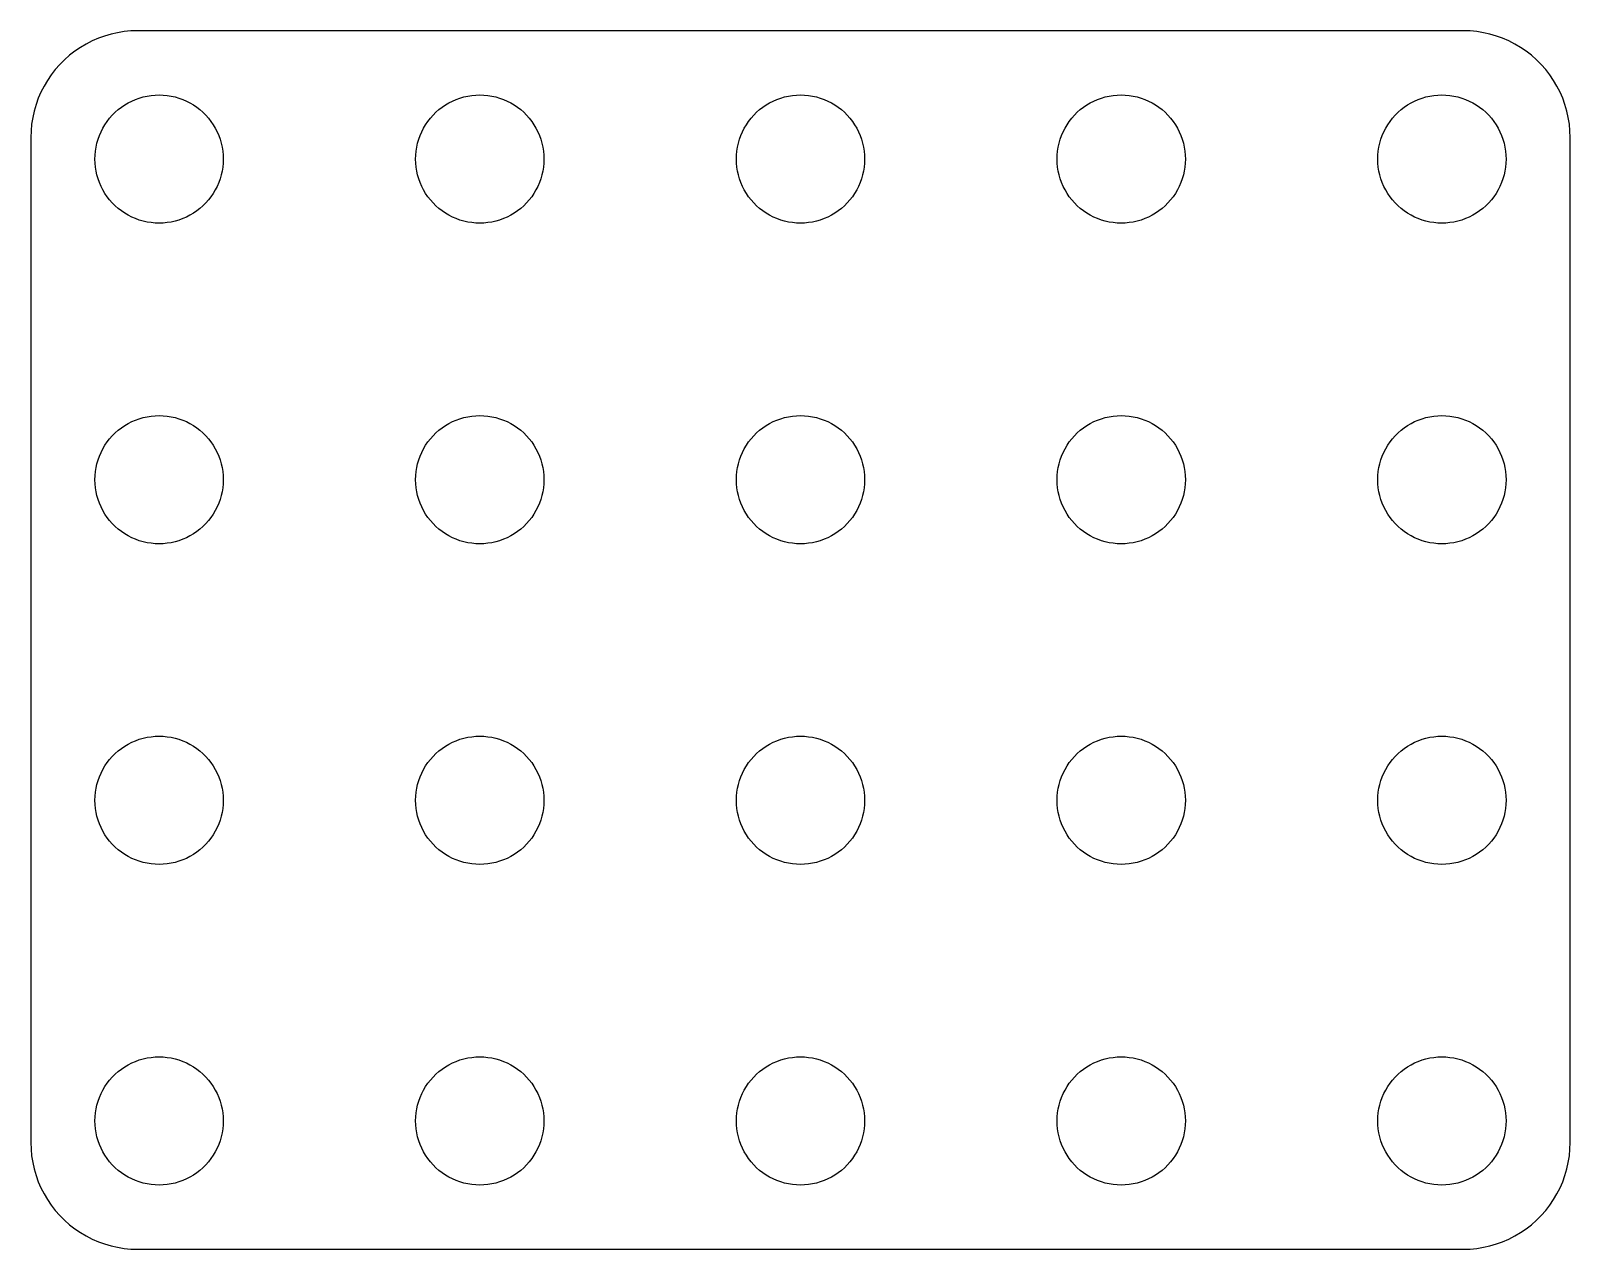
# Model space of a CAD drawing. Header units: metres. Extents: x -36 to 36, y -28.5 to 28.5.
import ezdxf

# ---------------------------------------------------------------- set-up
doc = ezdxf.new("R2010")
doc.units = ezdxf.units.M

msp = doc.modelspace()

# ---------------------------------------------------------------- linework, layer by layer
for p, q in [((-32.8406, 28.1489), (-33.1289, 28.0241)), ((-32.5451, 28.2553), (-32.8406, 28.1489)), ((-32.2435, 28.3429), (-32.5451, 28.2553)), ((-31.9369, 28.4114), (-32.2435, 28.3429)), ((-31.6267, 28.4606), (-31.9369, 28.4114)), ((-31.3139, 28.4901), (-31.6267, 28.4606)), ((-31, 28.5), (-31.3139, 28.4901)), ((31, 28.5), (-31, 28.5)), ((31.3139, 28.4901), (31, 28.5)), ((31.6267, 28.4606), (31.3139, 28.4901)), ((31.9369, 28.4114), (31.6267, 28.4606)), ((32.2435, 28.3429), (31.9369, 28.4114)), ((32.5451, 28.2553), (32.2435, 28.3429)), ((32.8406, 28.1489), (32.5451, 28.2553)), ((33.1289, 28.0241), (32.8406, 28.1489)), ((-33.9389, 27.5451), (-34.1871, 27.3526)), ((-33.6791, 27.7216), (-33.9389, 27.5451)), ((-33.4088, 27.8815), (-33.6791, 27.7216)), ((-33.1289, 28.0241), (-33.4088, 27.8815)), ((33.4088, 27.8815), (33.1289, 28.0241)), ((33.6791, 27.7216), (33.4088, 27.8815)), ((33.9389, 27.5451), (33.6791, 27.7216)), ((34.1871, 27.3526), (33.9389, 27.5451)), ((-34.8526, 26.6871), (-35.0451, 26.4389)), ((-34.6448, 26.9227), (-34.8526, 26.6871)), ((-34.4227, 27.1448), (-34.6448, 26.9227)), ((-34.1871, 27.3526), (-34.4227, 27.1448)), ((34.4227, 27.1448), (34.1871, 27.3526)), ((34.6448, 26.9227), (34.4227, 27.1448)), ((34.8526, 26.6871), (34.6448, 26.9227)), ((35.0451, 26.4389), (34.8526, 26.6871)), ((-35.2216, 26.1791), (-35.3815, 25.9088)), ((-35.0451, 26.4389), (-35.2216, 26.1791)), ((35.2216, 26.1791), (35.0451, 26.4389)), ((35.3815, 25.9088), (35.2216, 26.1791)), ((-35.6489, 25.3406), (-35.7553, 25.0451)), ((-35.5241, 25.6289), (-35.6489, 25.3406)), ((-35.3815, 25.9088), (-35.5241, 25.6289)), ((-31.4453, 25.1289), (-31.2773, 25.2145)), ((-31.2773, 25.2145), (-31.1044, 25.2893)), ((-31.1044, 25.2893), (-30.927, 25.3532)), ((-30.927, 25.3532), (-30.7461, 25.4057)), ((-30.7461, 25.4057), (-30.5621, 25.4469)), ((-30.5621, 25.4469), (-30.376, 25.4763)), ((-30.376, 25.4763), (-30.1884, 25.4941)), ((-30.1884, 25.4941), (-30, 25.5)), ((-30, 25.5), (-29.8116, 25.4941)), ((-29.8116, 25.4941), (-29.624, 25.4763)), ((-29.624, 25.4763), (-29.4379, 25.4469)), ((-29.4379, 25.4469), (-29.2539, 25.4057)), ((-29.2539, 25.4057), (-29.0729, 25.3532)), ((-29.0729, 25.3532), (-28.8956, 25.2893)), ((-28.8956, 25.2893), (-28.7227, 25.2145)), ((-28.7227, 25.2145), (-28.5547, 25.1289)), ((-16.4453, 25.1289), (-16.2773, 25.2145)), ((-16.2773, 25.2145), (-16.1044, 25.2893)), ((-16.1044, 25.2893), (-15.927, 25.3532)), ((-15.927, 25.3532), (-15.7461, 25.4057)), ((-15.7461, 25.4057), (-15.5621, 25.4469)), ((-15.5621, 25.4469), (-15.376, 25.4763)), ((-15.376, 25.4763), (-15.1884, 25.4941)), ((-15.1884, 25.4941), (-15, 25.5)), ((-15, 25.5), (-14.8116, 25.4941)), ((-14.8116, 25.4941), (-14.624, 25.4763)), ((-14.624, 25.4763), (-14.4379, 25.4469)), ((-14.4379, 25.4469), (-14.2539, 25.4057)), ((-14.2539, 25.4057), (-14.0729, 25.3532)), ((-14.0729, 25.3532), (-13.8956, 25.2893)), ((-13.8956, 25.2893), (-13.7227, 25.2145)), ((-13.7227, 25.2145), (-13.5547, 25.1289)), ((-1.44525, 25.1289), (-1.27733, 25.2145)), ((-1.27733, 25.2145), (-1.10437, 25.2893)), ((-1.10437, 25.2893), (-0.92705, 25.3532)), ((-0.92705, 25.3532), (-0.74606, 25.4057)), ((-0.74606, 25.4057), (-0.56213, 25.4469)), ((-0.56213, 25.4469), (-0.37599, 25.4763)), ((-0.37599, 25.4763), (-0.18837, 25.4941)), ((-0.18837, 25.4941), (0, 25.5)), ((0, 25.5), (0.18837, 25.4941)), ((0.18837, 25.4941), (0.37599, 25.4763)), ((0.37599, 25.4763), (0.56213, 25.4469)), ((0.56213, 25.4469), (0.74606, 25.4057)), ((0.74606, 25.4057), (0.92705, 25.3532)), ((0.92705, 25.3532), (1.10437, 25.2893)), ((1.10437, 25.2893), (1.27733, 25.2145)), ((1.27733, 25.2145), (1.44525, 25.1289)), ((13.5547, 25.1289), (13.7227, 25.2145)), ((13.7227, 25.2145), (13.8956, 25.2893)), ((13.8956, 25.2893), (14.0729, 25.3532)), ((14.0729, 25.3532), (14.2539, 25.4057)), ((14.2539, 25.4057), (14.4379, 25.4469)), ((14.4379, 25.4469), (14.624, 25.4763)), ((14.624, 25.4763), (14.8116, 25.4941)), ((14.8116, 25.4941), (15, 25.5)), ((15, 25.5), (15.1884, 25.4941)), ((15.1884, 25.4941), (15.376, 25.4763)), ((15.376, 25.4763), (15.5621, 25.4469)), ((15.5621, 25.4469), (15.7461, 25.4057)), ((15.7461, 25.4057), (15.927, 25.3532)), ((15.927, 25.3532), (16.1044, 25.2893)), ((16.1044, 25.2893), (16.2773, 25.2145)), ((16.2773, 25.2145), (16.4453, 25.1289)), ((28.5547, 25.1289), (28.7227, 25.2145)), ((28.7227, 25.2145), (28.8956, 25.2893)), ((28.8956, 25.2893), (29.0729, 25.3532)), ((29.0729, 25.3532), (29.2539, 25.4057)), ((29.2539, 25.4057), (29.4379, 25.4469)), ((29.4379, 25.4469), (29.624, 25.4763)), ((29.624, 25.4763), (29.8116, 25.4941)), ((29.8116, 25.4941), (30, 25.5)), ((30, 25.5), (30.1884, 25.4941)), ((30.1884, 25.4941), (30.376, 25.4763)), ((30.376, 25.4763), (30.5621, 25.4469)), ((30.5621, 25.4469), (30.7461, 25.4057)), ((30.7461, 25.4057), (30.927, 25.3532)), ((30.927, 25.3532), (31.1044, 25.2893)), ((31.1044, 25.2893), (31.2773, 25.2145)), ((31.2773, 25.2145), (31.4453, 25.1289)), ((35.5241, 25.6289), (35.3815, 25.9088)), ((35.6489, 25.3406), (35.5241, 25.6289)), ((35.7553, 25.0451), (35.6489, 25.3406)), ((-35.8429, 24.7435), (-35.9114, 24.4369)), ((-35.7553, 25.0451), (-35.8429, 24.7435)), ((-32.3115, 24.4123), (-32.1869, 24.5536)), ((-32.1869, 24.5536), (-32.0536, 24.6869)), ((-32.0536, 24.6869), (-31.9123, 24.8115)), ((-31.9123, 24.8115), (-31.7634, 24.927)), ((-31.7634, 24.927), (-31.6075, 25.033)), ((-31.6075, 25.033), (-31.4453, 25.1289)), ((-28.5547, 25.1289), (-28.3925, 25.033)), ((-28.3925, 25.033), (-28.2366, 24.927)), ((-28.2366, 24.927), (-28.0877, 24.8115)), ((-28.0877, 24.8115), (-27.9464, 24.6869)), ((-27.9464, 24.6869), (-27.8131, 24.5536)), ((-27.8131, 24.5536), (-27.6884, 24.4123)), ((-17.3115, 24.4123), (-17.1869, 24.5536)), ((-17.1869, 24.5536), (-17.0536, 24.6869)), ((-17.0536, 24.6869), (-16.9123, 24.8115)), ((-16.9123, 24.8115), (-16.7634, 24.927)), ((-16.7634, 24.927), (-16.6075, 25.033)), ((-16.6075, 25.033), (-16.4453, 25.1289)), ((-13.5547, 25.1289), (-13.3925, 25.033)), ((-13.3925, 25.033), (-13.2366, 24.927)), ((-13.2366, 24.927), (-13.0877, 24.8115)), ((-13.0877, 24.8115), (-12.9464, 24.6869)), ((-12.9464, 24.6869), (-12.8131, 24.5536)), ((-12.8131, 24.5536), (-12.6884, 24.4123)), ((-2.31154, 24.4123), (-2.1869, 24.5536)), ((-2.1869, 24.5536), (-2.05363, 24.6869)), ((-2.05363, 24.6869), (-1.91226, 24.8115)), ((-1.91226, 24.8115), (-1.76335, 24.927)), ((-1.76335, 24.927), (-1.60747, 25.033)), ((-1.60747, 25.033), (-1.44525, 25.1289)), ((1.44525, 25.1289), (1.60747, 25.033)), ((1.60747, 25.033), (1.76335, 24.927)), ((1.76335, 24.927), (1.91226, 24.8115)), ((1.91226, 24.8115), (2.05363, 24.6869)), ((2.05363, 24.6869), (2.1869, 24.5536)), ((2.1869, 24.5536), (2.31154, 24.4123)), ((12.6884, 24.4123), (12.8131, 24.5536)), ((12.8131, 24.5536), (12.9464, 24.6869)), ((12.9464, 24.6869), (13.0877, 24.8115)), ((13.0877, 24.8115), (13.2366, 24.927)), ((13.2366, 24.927), (13.3925, 25.033)), ((13.3925, 25.033), (13.5547, 25.1289)), ((16.4453, 25.1289), (16.6075, 25.033)), ((16.6075, 25.033), (16.7634, 24.927)), ((16.7634, 24.927), (16.9123, 24.8115)), ((16.9123, 24.8115), (17.0536, 24.6869)), ((17.0536, 24.6869), (17.1869, 24.5536)), ((17.1869, 24.5536), (17.3115, 24.4123)), ((27.6884, 24.4123), (27.8131, 24.5536)), ((27.8131, 24.5536), (27.9464, 24.6869)), ((27.9464, 24.6869), (28.0877, 24.8115)), ((28.0877, 24.8115), (28.2366, 24.927)), ((28.2366, 24.927), (28.3925, 25.033)), ((28.3925, 25.033), (28.5547, 25.1289)), ((31.4453, 25.1289), (31.6075, 25.033)), ((31.6075, 25.033), (31.7634, 24.927)), ((31.7634, 24.927), (31.9123, 24.8115)), ((31.9123, 24.8115), (32.0536, 24.6869)), ((32.0536, 24.6869), (32.1869, 24.5536)), ((32.1869, 24.5536), (32.3115, 24.4123)), ((35.8429, 24.7435), (35.7553, 25.0451)), ((35.9114, 24.4369), (35.8429, 24.7435)), ((-35.9901, 23.8139), (-36, 23.5)), ((-35.9606, 24.1267), (-35.9901, 23.8139)), ((-35.9114, 24.4369), (-35.9606, 24.1267)), ((-32.7893, 23.6044), (-32.7145, 23.7773)), ((-32.7145, 23.7773), (-32.6289, 23.9453)), ((-32.6289, 23.9453), (-32.533, 24.1075)), ((-32.533, 24.1075), (-32.427, 24.2634)), ((-32.427, 24.2634), (-32.3115, 24.4123)), ((-27.6884, 24.4123), (-27.5729, 24.2634)), ((-27.5729, 24.2634), (-27.467, 24.1075)), ((-27.467, 24.1075), (-27.3711, 23.9453)), ((-27.3711, 23.9453), (-27.2855, 23.7773)), ((-27.2855, 23.7773), (-27.2107, 23.6044)), ((-17.7893, 23.6044), (-17.7145, 23.7773)), ((-17.7145, 23.7773), (-17.6289, 23.9453)), ((-17.6289, 23.9453), (-17.533, 24.1075)), ((-17.533, 24.1075), (-17.427, 24.2634)), ((-17.427, 24.2634), (-17.3115, 24.4123)), ((-12.6884, 24.4123), (-12.5729, 24.2634)), ((-12.5729, 24.2634), (-12.467, 24.1075)), ((-12.467, 24.1075), (-12.3711, 23.9453)), ((-12.3711, 23.9453), (-12.2855, 23.7773)), ((-12.2855, 23.7773), (-12.2107, 23.6044)), ((-2.78932, 23.6044), (-2.71448, 23.7773)), ((-2.71448, 23.7773), (-2.62891, 23.9453)), ((-2.62891, 23.9453), (-2.53297, 24.1075)), ((-2.53297, 24.1075), (-2.42705, 24.2634)), ((-2.42705, 24.2634), (-2.31154, 24.4123)), ((2.31154, 24.4123), (2.42705, 24.2634)), ((2.42705, 24.2634), (2.53297, 24.1075)), ((2.53297, 24.1075), (2.62891, 23.9453)), ((2.62891, 23.9453), (2.71448, 23.7773)), ((2.71448, 23.7773), (2.78932, 23.6044)), ((12.2107, 23.6044), (12.2855, 23.7773)), ((12.2855, 23.7773), (12.3711, 23.9453)), ((12.3711, 23.9453), (12.467, 24.1075)), ((12.467, 24.1075), (12.5729, 24.2634)), ((12.5729, 24.2634), (12.6884, 24.4123)), ((17.3115, 24.4123), (17.427, 24.2634)), ((17.427, 24.2634), (17.533, 24.1075)), ((17.533, 24.1075), (17.6289, 23.9453)), ((17.6289, 23.9453), (17.7145, 23.7773)), ((17.7145, 23.7773), (17.7893, 23.6044)), ((27.2107, 23.6044), (27.2855, 23.7773)), ((27.2855, 23.7773), (27.3711, 23.9453)), ((27.3711, 23.9453), (27.467, 24.1075)), ((27.467, 24.1075), (27.5729, 24.2634)), ((27.5729, 24.2634), (27.6884, 24.4123)), ((32.3115, 24.4123), (32.427, 24.2634)), ((32.427, 24.2634), (32.533, 24.1075)), ((32.533, 24.1075), (32.6289, 23.9453)), ((32.6289, 23.9453), (32.7145, 23.7773)), ((32.7145, 23.7773), (32.7893, 23.6044)), ((35.9606, 24.1267), (35.9114, 24.4369)), ((35.9901, 23.8139), (35.9606, 24.1267)), ((36, 23.5), (35.9901, 23.8139)), ((-36, 23.5), (-36, -23.5)), ((-32.9763, 22.876), (-32.9469, 23.0621)), ((-32.9469, 23.0621), (-32.9057, 23.2461)), ((-32.9057, 23.2461), (-32.8532, 23.427)), ((-32.8532, 23.427), (-32.7893, 23.6044)), ((-27.2107, 23.6044), (-27.1468, 23.427)), ((-27.1468, 23.427), (-27.0942, 23.2461)), ((-27.0942, 23.2461), (-27.0531, 23.0621)), ((-27.0531, 23.0621), (-27.0237, 22.876)), ((-17.9763, 22.876), (-17.9469, 23.0621)), ((-17.9469, 23.0621), (-17.9057, 23.2461)), ((-17.9057, 23.2461), (-17.8532, 23.427)), ((-17.8532, 23.427), (-17.7893, 23.6044)), ((-12.2107, 23.6044), (-12.1468, 23.427)), ((-12.1468, 23.427), (-12.0942, 23.2461)), ((-12.0942, 23.2461), (-12.0531, 23.0621)), ((-12.0531, 23.0621), (-12.0237, 22.876)), ((-2.97633, 22.876), (-2.94685, 23.0621)), ((-2.94685, 23.0621), (-2.90575, 23.2461)), ((-2.90575, 23.2461), (-2.85316, 23.427)), ((-2.85316, 23.427), (-2.78932, 23.6044)), ((2.78932, 23.6044), (2.85316, 23.427)), ((2.85316, 23.427), (2.90575, 23.2461)), ((2.90575, 23.2461), (2.94685, 23.0621)), ((2.94685, 23.0621), (2.97633, 22.876)), ((12.0237, 22.876), (12.0531, 23.0621)), ((12.0531, 23.0621), (12.0942, 23.2461)), ((12.0942, 23.2461), (12.1468, 23.427)), ((12.1468, 23.427), (12.2107, 23.6044)), ((17.7893, 23.6044), (17.8532, 23.427)), ((17.8532, 23.427), (17.9057, 23.2461)), ((17.9057, 23.2461), (17.9469, 23.0621)), ((17.9469, 23.0621), (17.9763, 22.876)), ((27.0237, 22.876), (27.0531, 23.0621)), ((27.0531, 23.0621), (27.0942, 23.2461)), ((27.0942, 23.2461), (27.1468, 23.427)), ((27.1468, 23.427), (27.2107, 23.6044)), ((32.7893, 23.6044), (32.8532, 23.427)), ((32.8532, 23.427), (32.9057, 23.2461)), ((32.9057, 23.2461), (32.9469, 23.0621)), ((32.9469, 23.0621), (32.9763, 22.876)), ((36, -23.5), (36, 23.5)), ((-33, 22.5), (-32.9941, 22.6884)), ((-32.9941, 22.3116), (-33, 22.5)), ((-32.9941, 22.6884), (-32.9763, 22.876)), ((-27.0237, 22.876), (-27.0059, 22.6884)), ((-27.0059, 22.6884), (-27, 22.5)), ((-27, 22.5), (-27.0059, 22.3116)), ((-18, 22.5), (-17.9941, 22.6884)), ((-17.9941, 22.3116), (-18, 22.5)), ((-17.9941, 22.6884), (-17.9763, 22.876)), ((-12.0237, 22.876), (-12.0059, 22.6884)), ((-12.0059, 22.6884), (-12, 22.5)), ((-12, 22.5), (-12.0059, 22.3116)), ((-3, 22.5), (-2.99408, 22.6884)), ((-2.99408, 22.3116), (-3, 22.5)), ((-2.99408, 22.6884), (-2.97633, 22.876)), ((2.97633, 22.876), (2.99408, 22.6884)), ((2.99408, 22.6884), (3, 22.5)), ((3, 22.5), (2.99408, 22.3116)), ((12, 22.5), (12.0059, 22.6884)), ((12.0059, 22.3116), (12, 22.5)), ((12.0059, 22.6884), (12.0237, 22.876)), ((17.9763, 22.876), (17.9941, 22.6884)), ((17.9941, 22.6884), (18, 22.5)), ((18, 22.5), (17.9941, 22.3116)), ((27, 22.5), (27.0059, 22.6884)), ((27.0059, 22.3116), (27, 22.5)), ((27.0059, 22.6884), (27.0237, 22.876)), ((32.9763, 22.876), (32.9941, 22.6884)), ((32.9941, 22.6884), (33, 22.5)), ((33, 22.5), (32.9941, 22.3116)), ((-32.9763, 22.124), (-32.9941, 22.3116)), ((-32.9469, 21.9379), (-32.9763, 22.124)), ((-32.9057, 21.7539), (-32.9469, 21.9379)), ((-32.8532, 21.5729), (-32.9057, 21.7539)), ((-27.0942, 21.7539), (-27.1468, 21.5729)), ((-27.0531, 21.9379), (-27.0942, 21.7539)), ((-27.0237, 22.124), (-27.0531, 21.9379)), ((-27.0059, 22.3116), (-27.0237, 22.124)), ((-17.9763, 22.124), (-17.9941, 22.3116)), ((-17.9469, 21.9379), (-17.9763, 22.124)), ((-17.9057, 21.7539), (-17.9469, 21.9379)), ((-17.8532, 21.5729), (-17.9057, 21.7539)), ((-12.0942, 21.7539), (-12.1468, 21.5729)), ((-12.0531, 21.9379), (-12.0942, 21.7539)), ((-12.0237, 22.124), (-12.0531, 21.9379)), ((-12.0059, 22.3116), (-12.0237, 22.124)), ((-2.97633, 22.124), (-2.99408, 22.3116)), ((-2.94685, 21.9379), (-2.97633, 22.124)), ((-2.90575, 21.7539), (-2.94685, 21.9379)), ((-2.85316, 21.5729), (-2.90575, 21.7539)), ((2.90575, 21.7539), (2.85316, 21.5729)), ((2.94685, 21.9379), (2.90575, 21.7539)), ((2.97633, 22.124), (2.94685, 21.9379)), ((2.99408, 22.3116), (2.97633, 22.124)), ((12.0237, 22.124), (12.0059, 22.3116)), ((12.0531, 21.9379), (12.0237, 22.124)), ((12.0942, 21.7539), (12.0531, 21.9379)), ((12.1468, 21.5729), (12.0942, 21.7539)), ((17.9057, 21.7539), (17.8532, 21.5729)), ((17.9469, 21.9379), (17.9057, 21.7539)), ((17.9763, 22.124), (17.9469, 21.9379)), ((17.9941, 22.3116), (17.9763, 22.124)), ((27.0237, 22.124), (27.0059, 22.3116)), ((27.0531, 21.9379), (27.0237, 22.124)), ((27.0942, 21.7539), (27.0531, 21.9379)), ((27.1468, 21.5729), (27.0942, 21.7539)), ((32.9057, 21.7539), (32.8532, 21.5729)), ((32.9469, 21.9379), (32.9057, 21.7539)), ((32.9763, 22.124), (32.9469, 21.9379)), ((32.9941, 22.3116), (32.9763, 22.124)), ((-32.7893, 21.3956), (-32.8532, 21.5729)), ((-32.7145, 21.2227), (-32.7893, 21.3956)), ((-32.6289, 21.0547), (-32.7145, 21.2227)), ((-32.533, 20.8925), (-32.6289, 21.0547)), ((-32.427, 20.7366), (-32.533, 20.8925)), ((-27.467, 20.8925), (-27.5729, 20.7366)), ((-27.3711, 21.0547), (-27.467, 20.8925)), ((-27.2855, 21.2227), (-27.3711, 21.0547)), ((-27.2107, 21.3956), (-27.2855, 21.2227)), ((-27.1468, 21.5729), (-27.2107, 21.3956)), ((-17.7893, 21.3956), (-17.8532, 21.5729)), ((-17.7145, 21.2227), (-17.7893, 21.3956)), ((-17.6289, 21.0547), (-17.7145, 21.2227)), ((-17.533, 20.8925), (-17.6289, 21.0547)), ((-17.427, 20.7366), (-17.533, 20.8925)), ((-12.467, 20.8925), (-12.5729, 20.7366)), ((-12.3711, 21.0547), (-12.467, 20.8925)), ((-12.2855, 21.2227), (-12.3711, 21.0547)), ((-12.2107, 21.3956), (-12.2855, 21.2227)), ((-12.1468, 21.5729), (-12.2107, 21.3956)), ((-2.78932, 21.3956), (-2.85316, 21.5729)), ((-2.71448, 21.2227), (-2.78932, 21.3956)), ((-2.62891, 21.0547), (-2.71448, 21.2227)), ((-2.53297, 20.8925), (-2.62891, 21.0547)), ((-2.42705, 20.7366), (-2.53297, 20.8925)), ((2.53297, 20.8925), (2.42705, 20.7366)), ((2.62891, 21.0547), (2.53297, 20.8925)), ((2.71448, 21.2227), (2.62891, 21.0547)), ((2.78932, 21.3956), (2.71448, 21.2227)), ((2.85316, 21.5729), (2.78932, 21.3956)), ((12.2107, 21.3956), (12.1468, 21.5729)), ((12.2855, 21.2227), (12.2107, 21.3956)), ((12.3711, 21.0547), (12.2855, 21.2227)), ((12.467, 20.8925), (12.3711, 21.0547)), ((12.5729, 20.7366), (12.467, 20.8925)), ((17.533, 20.8925), (17.427, 20.7366)), ((17.6289, 21.0547), (17.533, 20.8925)), ((17.7145, 21.2227), (17.6289, 21.0547)), ((17.7893, 21.3956), (17.7145, 21.2227)), ((17.8532, 21.5729), (17.7893, 21.3956)), ((27.2107, 21.3956), (27.1468, 21.5729)), ((27.2855, 21.2227), (27.2107, 21.3956)), ((27.3711, 21.0547), (27.2855, 21.2227)), ((27.467, 20.8925), (27.3711, 21.0547)), ((27.5729, 20.7366), (27.467, 20.8925)), ((32.533, 20.8925), (32.427, 20.7366)), ((32.6289, 21.0547), (32.533, 20.8925)), ((32.7145, 21.2227), (32.6289, 21.0547)), ((32.7893, 21.3956), (32.7145, 21.2227)), ((32.8532, 21.5729), (32.7893, 21.3956)), ((-32.3115, 20.5877), (-32.427, 20.7366)), ((-32.1869, 20.4464), (-32.3115, 20.5877)), ((-32.0536, 20.3131), (-32.1869, 20.4464)), ((-31.9123, 20.1884), (-32.0536, 20.3131)), ((-31.7634, 20.0729), (-31.9123, 20.1884)), ((-28.0877, 20.1884), (-28.2366, 20.0729)), ((-27.9464, 20.3131), (-28.0877, 20.1884)), ((-27.8131, 20.4464), (-27.9464, 20.3131)), ((-27.6884, 20.5877), (-27.8131, 20.4464)), ((-27.5729, 20.7366), (-27.6884, 20.5877)), ((-17.3115, 20.5877), (-17.427, 20.7366)), ((-17.1869, 20.4464), (-17.3115, 20.5877)), ((-17.0536, 20.3131), (-17.1869, 20.4464)), ((-16.9123, 20.1884), (-17.0536, 20.3131)), ((-16.7634, 20.0729), (-16.9123, 20.1884)), ((-13.0877, 20.1884), (-13.2366, 20.0729)), ((-12.9464, 20.3131), (-13.0877, 20.1884)), ((-12.8131, 20.4464), (-12.9464, 20.3131)), ((-12.6884, 20.5877), (-12.8131, 20.4464)), ((-12.5729, 20.7366), (-12.6884, 20.5877)), ((-2.31154, 20.5877), (-2.42705, 20.7366)), ((-2.1869, 20.4464), (-2.31154, 20.5877)), ((-2.05363, 20.3131), (-2.1869, 20.4464)), ((-1.91226, 20.1884), (-2.05363, 20.3131)), ((-1.76335, 20.0729), (-1.91226, 20.1884)), ((1.91226, 20.1884), (1.76335, 20.0729)), ((2.05363, 20.3131), (1.91226, 20.1884)), ((2.1869, 20.4464), (2.05363, 20.3131)), ((2.31154, 20.5877), (2.1869, 20.4464)), ((2.42705, 20.7366), (2.31154, 20.5877)), ((12.6884, 20.5877), (12.5729, 20.7366)), ((12.8131, 20.4464), (12.6884, 20.5877)), ((12.9464, 20.3131), (12.8131, 20.4464)), ((13.0877, 20.1884), (12.9464, 20.3131)), ((13.2366, 20.0729), (13.0877, 20.1884)), ((16.9123, 20.1884), (16.7634, 20.0729)), ((17.0536, 20.3131), (16.9123, 20.1884)), ((17.1869, 20.4464), (17.0536, 20.3131)), ((17.3115, 20.5877), (17.1869, 20.4464)), ((17.427, 20.7366), (17.3115, 20.5877)), ((27.6884, 20.5877), (27.5729, 20.7366)), ((27.8131, 20.4464), (27.6884, 20.5877)), ((27.9464, 20.3131), (27.8131, 20.4464)), ((28.0877, 20.1884), (27.9464, 20.3131)), ((28.2366, 20.0729), (28.0877, 20.1884)), ((31.9123, 20.1884), (31.7634, 20.0729)), ((32.0536, 20.3131), (31.9123, 20.1884)), ((32.1869, 20.4464), (32.0536, 20.3131)), ((32.3115, 20.5877), (32.1869, 20.4464)), ((32.427, 20.7366), (32.3115, 20.5877)), ((-31.6075, 19.967), (-31.7634, 20.0729)), ((-31.4453, 19.8711), (-31.6075, 19.967)), ((-31.2773, 19.7855), (-31.4453, 19.8711)), ((-31.1044, 19.7107), (-31.2773, 19.7855)), ((-30.927, 19.6468), (-31.1044, 19.7107)), ((-30.7461, 19.5942), (-30.927, 19.6468)), ((-30.5621, 19.5531), (-30.7461, 19.5942)), ((-30.376, 19.5237), (-30.5621, 19.5531)), ((-30.1884, 19.5059), (-30.376, 19.5237)), ((-30, 19.5), (-30.1884, 19.5059)), ((-29.8116, 19.5059), (-30, 19.5)), ((-29.624, 19.5237), (-29.8116, 19.5059)), ((-29.4379, 19.5531), (-29.624, 19.5237)), ((-29.2539, 19.5942), (-29.4379, 19.5531)), ((-29.0729, 19.6468), (-29.2539, 19.5942)), ((-28.8956, 19.7107), (-29.0729, 19.6468)), ((-28.7227, 19.7855), (-28.8956, 19.7107)), ((-28.5547, 19.8711), (-28.7227, 19.7855)), ((-28.3925, 19.967), (-28.5547, 19.8711)), ((-28.2366, 20.0729), (-28.3925, 19.967)), ((-16.6075, 19.967), (-16.7634, 20.0729)), ((-16.4453, 19.8711), (-16.6075, 19.967)), ((-16.2773, 19.7855), (-16.4453, 19.8711)), ((-16.1044, 19.7107), (-16.2773, 19.7855)), ((-15.927, 19.6468), (-16.1044, 19.7107)), ((-15.7461, 19.5942), (-15.927, 19.6468)), ((-15.5621, 19.5531), (-15.7461, 19.5942)), ((-15.376, 19.5237), (-15.5621, 19.5531)), ((-15.1884, 19.5059), (-15.376, 19.5237)), ((-15, 19.5), (-15.1884, 19.5059)), ((-14.8116, 19.5059), (-15, 19.5)), ((-14.624, 19.5237), (-14.8116, 19.5059)), ((-14.4379, 19.5531), (-14.624, 19.5237)), ((-14.2539, 19.5942), (-14.4379, 19.5531)), ((-14.0729, 19.6468), (-14.2539, 19.5942)), ((-13.8956, 19.7107), (-14.0729, 19.6468)), ((-13.7227, 19.7855), (-13.8956, 19.7107)), ((-13.5547, 19.8711), (-13.7227, 19.7855)), ((-13.3925, 19.967), (-13.5547, 19.8711)), ((-13.2366, 20.0729), (-13.3925, 19.967)), ((-1.60747, 19.967), (-1.76335, 20.0729)), ((-1.44525, 19.8711), (-1.60747, 19.967)), ((-1.27733, 19.7855), (-1.44525, 19.8711)), ((-1.10437, 19.7107), (-1.27733, 19.7855)), ((-0.92705, 19.6468), (-1.10437, 19.7107)), ((-0.74606, 19.5942), (-0.92705, 19.6468)), ((-0.56213, 19.5531), (-0.74606, 19.5942)), ((-0.37599, 19.5237), (-0.56213, 19.5531)), ((-0.18837, 19.5059), (-0.37599, 19.5237)), ((0, 19.5), (-0.18837, 19.5059)), ((0.18837, 19.5059), (0, 19.5)), ((0.37599, 19.5237), (0.18837, 19.5059)), ((0.56213, 19.5531), (0.37599, 19.5237)), ((0.74606, 19.5942), (0.56213, 19.5531)), ((0.92705, 19.6468), (0.74606, 19.5942)), ((1.10437, 19.7107), (0.92705, 19.6468)), ((1.27733, 19.7855), (1.10437, 19.7107)), ((1.44525, 19.8711), (1.27733, 19.7855)), ((1.60747, 19.967), (1.44525, 19.8711)), ((1.76335, 20.0729), (1.60747, 19.967)), ((13.3925, 19.967), (13.2366, 20.0729)), ((13.5547, 19.8711), (13.3925, 19.967)), ((13.7227, 19.7855), (13.5547, 19.8711)), ((13.8956, 19.7107), (13.7227, 19.7855)), ((14.0729, 19.6468), (13.8956, 19.7107)), ((14.2539, 19.5942), (14.0729, 19.6468)), ((14.4379, 19.5531), (14.2539, 19.5942)), ((14.624, 19.5237), (14.4379, 19.5531)), ((14.8116, 19.5059), (14.624, 19.5237)), ((15, 19.5), (14.8116, 19.5059)), ((15.1884, 19.5059), (15, 19.5)), ((15.376, 19.5237), (15.1884, 19.5059)), ((15.5621, 19.5531), (15.376, 19.5237)), ((15.7461, 19.5942), (15.5621, 19.5531)), ((15.927, 19.6468), (15.7461, 19.5942)), ((16.1044, 19.7107), (15.927, 19.6468)), ((16.2773, 19.7855), (16.1044, 19.7107)), ((16.4453, 19.8711), (16.2773, 19.7855)), ((16.6075, 19.967), (16.4453, 19.8711)), ((16.7634, 20.0729), (16.6075, 19.967)), ((28.3925, 19.967), (28.2366, 20.0729)), ((28.5547, 19.8711), (28.3925, 19.967)), ((28.7227, 19.7855), (28.5547, 19.8711)), ((28.8956, 19.7107), (28.7227, 19.7855)), ((29.0729, 19.6468), (28.8956, 19.7107)), ((29.2539, 19.5942), (29.0729, 19.6468)), ((29.4379, 19.5531), (29.2539, 19.5942)), ((29.624, 19.5237), (29.4379, 19.5531)), ((29.8116, 19.5059), (29.624, 19.5237)), ((30, 19.5), (29.8116, 19.5059)), ((30.1884, 19.5059), (30, 19.5)), ((30.376, 19.5237), (30.1884, 19.5059)), ((30.5621, 19.5531), (30.376, 19.5237)), ((30.7461, 19.5942), (30.5621, 19.5531)), ((30.927, 19.6468), (30.7461, 19.5942)), ((31.1044, 19.7107), (30.927, 19.6468)), ((31.2773, 19.7855), (31.1044, 19.7107)), ((31.4453, 19.8711), (31.2773, 19.7855)), ((31.6075, 19.967), (31.4453, 19.8711)), ((31.7634, 20.0729), (31.6075, 19.967)), ((-31.6075, 10.033), (-31.4453, 10.1289)), ((-31.4453, 10.1289), (-31.2773, 10.2145)), ((-31.2773, 10.2145), (-31.1044, 10.2893)), ((-31.1044, 10.2893), (-30.927, 10.3532)), ((-30.927, 10.3532), (-30.7461, 10.4057)), ((-30.7461, 10.4057), (-30.5621, 10.4469)), ((-30.5621, 10.4469), (-30.376, 10.4763)), ((-30.376, 10.4763), (-30.1884, 10.4941)), ((-30.1884, 10.4941), (-30, 10.5)), ((-30, 10.5), (-29.8116, 10.4941)), ((-29.8116, 10.4941), (-29.624, 10.4763)), ((-29.624, 10.4763), (-29.4379, 10.4469)), ((-29.4379, 10.4469), (-29.2539, 10.4057)), ((-29.2539, 10.4057), (-29.0729, 10.3532)), ((-29.0729, 10.3532), (-28.8956, 10.2893)), ((-28.8956, 10.2893), (-28.7227, 10.2145)), ((-28.7227, 10.2145), (-28.5547, 10.1289)), ((-28.5547, 10.1289), (-28.3925, 10.033)), ((-16.6075, 10.033), (-16.4453, 10.1289)), ((-16.4453, 10.1289), (-16.2773, 10.2145)), ((-16.2773, 10.2145), (-16.1044, 10.2893)), ((-16.1044, 10.2893), (-15.927, 10.3532)), ((-15.927, 10.3532), (-15.7461, 10.4057)), ((-15.7461, 10.4057), (-15.5621, 10.4469)), ((-15.5621, 10.4469), (-15.376, 10.4763)), ((-15.376, 10.4763), (-15.1884, 10.4941)), ((-15.1884, 10.4941), (-15, 10.5)), ((-15, 10.5), (-14.8116, 10.4941)), ((-14.8116, 10.4941), (-14.624, 10.4763)), ((-14.624, 10.4763), (-14.4379, 10.4469)), ((-14.4379, 10.4469), (-14.2539, 10.4057)), ((-14.2539, 10.4057), (-14.0729, 10.3532)), ((-14.0729, 10.3532), (-13.8956, 10.2893)), ((-13.8956, 10.2893), (-13.7227, 10.2145)), ((-13.7227, 10.2145), (-13.5547, 10.1289)), ((-13.5547, 10.1289), (-13.3925, 10.033)), ((-1.60747, 10.033), (-1.44525, 10.1289)), ((-1.44525, 10.1289), (-1.27733, 10.2145)), ((-1.27733, 10.2145), (-1.10437, 10.2893)), ((-1.10437, 10.2893), (-0.92705, 10.3532)), ((-0.92705, 10.3532), (-0.74606, 10.4057)), ((-0.74606, 10.4057), (-0.56213, 10.4469)), ((-0.56213, 10.4469), (-0.37599, 10.4763)), ((-0.37599, 10.4763), (-0.18837, 10.4941)), ((-0.18837, 10.4941), (0, 10.5)), ((0, 10.5), (0.18837, 10.4941)), ((0.18837, 10.4941), (0.37599, 10.4763)), ((0.37599, 10.4763), (0.56213, 10.4469)), ((0.56213, 10.4469), (0.74606, 10.4057)), ((0.74606, 10.4057), (0.92705, 10.3532)), ((0.92705, 10.3532), (1.10437, 10.2893)), ((1.10437, 10.2893), (1.27733, 10.2145)), ((1.27733, 10.2145), (1.44525, 10.1289)), ((1.44525, 10.1289), (1.60747, 10.033)), ((13.3925, 10.033), (13.5547, 10.1289)), ((13.5547, 10.1289), (13.7227, 10.2145)), ((13.7227, 10.2145), (13.8956, 10.2893)), ((13.8956, 10.2893), (14.0729, 10.3532)), ((14.0729, 10.3532), (14.2539, 10.4057)), ((14.2539, 10.4057), (14.4379, 10.4469)), ((14.4379, 10.4469), (14.624, 10.4763)), ((14.624, 10.4763), (14.8116, 10.4941)), ((14.8116, 10.4941), (15, 10.5)), ((15, 10.5), (15.1884, 10.4941)), ((15.1884, 10.4941), (15.376, 10.4763)), ((15.376, 10.4763), (15.5621, 10.4469)), ((15.5621, 10.4469), (15.7461, 10.4057)), ((15.7461, 10.4057), (15.927, 10.3532)), ((15.927, 10.3532), (16.1044, 10.2893)), ((16.1044, 10.2893), (16.2773, 10.2145)), ((16.2773, 10.2145), (16.4453, 10.1289)), ((16.4453, 10.1289), (16.6075, 10.033)), ((28.3925, 10.033), (28.5547, 10.1289)), ((28.5547, 10.1289), (28.7227, 10.2145)), ((28.7227, 10.2145), (28.8956, 10.2893)), ((28.8956, 10.2893), (29.0729, 10.3532)), ((29.0729, 10.3532), (29.2539, 10.4057)), ((29.2539, 10.4057), (29.4379, 10.4469)), ((29.4379, 10.4469), (29.624, 10.4763)), ((29.624, 10.4763), (29.8116, 10.4941)), ((29.8116, 10.4941), (30, 10.5)), ((30, 10.5), (30.1884, 10.4941)), ((30.1884, 10.4941), (30.376, 10.4763)), ((30.376, 10.4763), (30.5621, 10.4469)), ((30.5621, 10.4469), (30.7461, 10.4057)), ((30.7461, 10.4057), (30.927, 10.3532)), ((30.927, 10.3532), (31.1044, 10.2893)), ((31.1044, 10.2893), (31.2773, 10.2145)), ((31.2773, 10.2145), (31.4453, 10.1289)), ((31.4453, 10.1289), (31.6075, 10.033)), ((-32.427, 9.26335), (-32.3115, 9.41226)), ((-32.3115, 9.41226), (-32.1869, 9.55363)), ((-32.1869, 9.55363), (-32.0536, 9.6869)), ((-32.0536, 9.6869), (-31.9123, 9.81154)), ((-31.9123, 9.81154), (-31.7634, 9.92705)), ((-31.7634, 9.92705), (-31.6075, 10.033)), ((-28.3925, 10.033), (-28.2366, 9.92705)), ((-28.2366, 9.92705), (-28.0877, 9.81154)), ((-28.0877, 9.81154), (-27.9464, 9.6869)), ((-27.9464, 9.6869), (-27.8131, 9.55363)), ((-27.8131, 9.55363), (-27.6884, 9.41226)), ((-27.6884, 9.41226), (-27.5729, 9.26335)), ((-17.427, 9.26335), (-17.3115, 9.41226)), ((-17.3115, 9.41226), (-17.1869, 9.55363)), ((-17.1869, 9.55363), (-17.0536, 9.6869)), ((-17.0536, 9.6869), (-16.9123, 9.81154)), ((-16.9123, 9.81154), (-16.7634, 9.92705)), ((-16.7634, 9.92705), (-16.6075, 10.033)), ((-13.3925, 10.033), (-13.2366, 9.92705)), ((-13.2366, 9.92705), (-13.0877, 9.81154)), ((-13.0877, 9.81154), (-12.9464, 9.6869)), ((-12.9464, 9.6869), (-12.8131, 9.55363)), ((-12.8131, 9.55363), (-12.6884, 9.41226)), ((-12.6884, 9.41226), (-12.5729, 9.26335)), ((-2.42705, 9.26335), (-2.31154, 9.41226)), ((-2.31154, 9.41226), (-2.1869, 9.55363)), ((-2.1869, 9.55363), (-2.05363, 9.6869)), ((-2.05363, 9.6869), (-1.91226, 9.81154)), ((-1.91226, 9.81154), (-1.76335, 9.92705)), ((-1.76335, 9.92705), (-1.60747, 10.033)), ((1.60747, 10.033), (1.76335, 9.92705)), ((1.76335, 9.92705), (1.91226, 9.81154)), ((1.91226, 9.81154), (2.05363, 9.6869)), ((2.05363, 9.6869), (2.1869, 9.55363)), ((2.1869, 9.55363), (2.31154, 9.41226)), ((2.31154, 9.41226), (2.42705, 9.26335)), ((12.5729, 9.26335), (12.6884, 9.41226)), ((12.6884, 9.41226), (12.8131, 9.55363)), ((12.8131, 9.55363), (12.9464, 9.6869)), ((12.9464, 9.6869), (13.0877, 9.81154)), ((13.0877, 9.81154), (13.2366, 9.92705)), ((13.2366, 9.92705), (13.3925, 10.033)), ((16.6075, 10.033), (16.7634, 9.92705)), ((16.7634, 9.92705), (16.9123, 9.81154)), ((16.9123, 9.81154), (17.0536, 9.6869)), ((17.0536, 9.6869), (17.1869, 9.55363)), ((17.1869, 9.55363), (17.3115, 9.41226)), ((17.3115, 9.41226), (17.427, 9.26335)), ((27.5729, 9.26335), (27.6884, 9.41226)), ((27.6884, 9.41226), (27.8131, 9.55363)), ((27.8131, 9.55363), (27.9464, 9.6869)), ((27.9464, 9.6869), (28.0877, 9.81154)), ((28.0877, 9.81154), (28.2366, 9.92705)), ((28.2366, 9.92705), (28.3925, 10.033)), ((31.6075, 10.033), (31.7634, 9.92705)), ((31.7634, 9.92705), (31.9123, 9.81154)), ((31.9123, 9.81154), (32.0536, 9.6869)), ((32.0536, 9.6869), (32.1869, 9.55363)), ((32.1869, 9.55363), (32.3115, 9.41226)), ((32.3115, 9.41226), (32.427, 9.26335)), ((-32.7893, 8.60437), (-32.7145, 8.77733)), ((-32.7145, 8.77733), (-32.6289, 8.94525)), ((-32.6289, 8.94525), (-32.533, 9.10747)), ((-32.533, 9.10747), (-32.427, 9.26335)), ((-27.5729, 9.26335), (-27.467, 9.10747)), ((-27.467, 9.10747), (-27.3711, 8.94525)), ((-27.3711, 8.94525), (-27.2855, 8.77733)), ((-27.2855, 8.77733), (-27.2107, 8.60437)), ((-17.7893, 8.60437), (-17.7145, 8.77733)), ((-17.7145, 8.77733), (-17.6289, 8.94525)), ((-17.6289, 8.94525), (-17.533, 9.10747)), ((-17.533, 9.10747), (-17.427, 9.26335)), ((-12.5729, 9.26335), (-12.467, 9.10747)), ((-12.467, 9.10747), (-12.3711, 8.94525)), ((-12.3711, 8.94525), (-12.2855, 8.77733)), ((-12.2855, 8.77733), (-12.2107, 8.60437)), ((-2.78932, 8.60437), (-2.71448, 8.77733)), ((-2.71448, 8.77733), (-2.62891, 8.94525)), ((-2.62891, 8.94525), (-2.53297, 9.10747)), ((-2.53297, 9.10747), (-2.42705, 9.26335)), ((2.42705, 9.26335), (2.53297, 9.10747)), ((2.53297, 9.10747), (2.62891, 8.94525)), ((2.62891, 8.94525), (2.71448, 8.77733)), ((2.71448, 8.77733), (2.78932, 8.60437)), ((12.2107, 8.60437), (12.2855, 8.77733)), ((12.2855, 8.77733), (12.3711, 8.94525)), ((12.3711, 8.94525), (12.467, 9.10747)), ((12.467, 9.10747), (12.5729, 9.26335)), ((17.427, 9.26335), (17.533, 9.10747)), ((17.533, 9.10747), (17.6289, 8.94525)), ((17.6289, 8.94525), (17.7145, 8.77733)), ((17.7145, 8.77733), (17.7893, 8.60437)), ((27.2107, 8.60437), (27.2855, 8.77733)), ((27.2855, 8.77733), (27.3711, 8.94525)), ((27.3711, 8.94525), (27.467, 9.10747)), ((27.467, 9.10747), (27.5729, 9.26335)), ((32.427, 9.26335), (32.533, 9.10747)), ((32.533, 9.10747), (32.6289, 8.94525)), ((32.6289, 8.94525), (32.7145, 8.77733)), ((32.7145, 8.77733), (32.7893, 8.60437)), ((-32.9763, 7.87599), (-32.9469, 8.06213)), ((-32.9469, 8.06213), (-32.9057, 8.24606)), ((-32.9057, 8.24606), (-32.8532, 8.42705)), ((-32.8532, 8.42705), (-32.7893, 8.60437)), ((-27.2107, 8.60437), (-27.1468, 8.42705)), ((-27.1468, 8.42705), (-27.0942, 8.24606)), ((-27.0942, 8.24606), (-27.0531, 8.06213)), ((-27.0531, 8.06213), (-27.0237, 7.87599)), ((-17.9763, 7.87599), (-17.9469, 8.06213)), ((-17.9469, 8.06213), (-17.9057, 8.24606)), ((-17.9057, 8.24606), (-17.8532, 8.42705)), ((-17.8532, 8.42705), (-17.7893, 8.60437)), ((-12.2107, 8.60437), (-12.1468, 8.42705)), ((-12.1468, 8.42705), (-12.0942, 8.24606)), ((-12.0942, 8.24606), (-12.0531, 8.06213)), ((-12.0531, 8.06213), (-12.0237, 7.87599)), ((-2.97633, 7.87599), (-2.94685, 8.06213)), ((-2.94685, 8.06213), (-2.90575, 8.24606)), ((-2.90575, 8.24606), (-2.85316, 8.42705)), ((-2.85316, 8.42705), (-2.78932, 8.60437)), ((2.78932, 8.60437), (2.85316, 8.42705)), ((2.85316, 8.42705), (2.90575, 8.24606)), ((2.90575, 8.24606), (2.94685, 8.06213)), ((2.94685, 8.06213), (2.97633, 7.87599)), ((12.0237, 7.87599), (12.0531, 8.06213)), ((12.0531, 8.06213), (12.0942, 8.24606)), ((12.0942, 8.24606), (12.1468, 8.42705)), ((12.1468, 8.42705), (12.2107, 8.60437)), ((17.7893, 8.60437), (17.8532, 8.42705)), ((17.8532, 8.42705), (17.9057, 8.24606)), ((17.9057, 8.24606), (17.9469, 8.06213)), ((17.9469, 8.06213), (17.9763, 7.87599)), ((27.0237, 7.87599), (27.0531, 8.06213)), ((27.0531, 8.06213), (27.0942, 8.24606)), ((27.0942, 8.24606), (27.1468, 8.42705)), ((27.1468, 8.42705), (27.2107, 8.60437)), ((32.7893, 8.60437), (32.8532, 8.42705)), ((32.8532, 8.42705), (32.9057, 8.24606)), ((32.9057, 8.24606), (32.9469, 8.06213)), ((32.9469, 8.06213), (32.9763, 7.87599)), ((-33, 7.5), (-32.9941, 7.68837)), ((-32.9941, 7.31161), (-33, 7.5)), ((-32.9941, 7.68837), (-32.9763, 7.87599)), ((-32.9763, 7.12399), (-32.9941, 7.31161)), ((-27.0237, 7.87599), (-27.0059, 7.68837)), ((-27.0059, 7.31161), (-27.0237, 7.12399)), ((-27.0059, 7.68837), (-27, 7.5)), ((-27, 7.5), (-27.0059, 7.31161)), ((-18, 7.5), (-17.9941, 7.68837)), ((-17.9941, 7.31161), (-18, 7.5)), ((-17.9941, 7.68837), (-17.9763, 7.87599)), ((-17.9763, 7.12399), (-17.9941, 7.31161)), ((-12.0237, 7.87599), (-12.0059, 7.68837)), ((-12.0059, 7.31161), (-12.0237, 7.12399)), ((-12.0059, 7.68837), (-12, 7.5)), ((-12, 7.5), (-12.0059, 7.31161)), ((-3, 7.5), (-2.99408, 7.68837)), ((-2.99408, 7.31161), (-3, 7.5)), ((-2.99408, 7.68837), (-2.97633, 7.87599)), ((-2.97633, 7.12399), (-2.99408, 7.31161)), ((2.97633, 7.87599), (2.99408, 7.68837)), ((2.99408, 7.31161), (2.97633, 7.12399)), ((2.99408, 7.68837), (3, 7.5)), ((3, 7.5), (2.99408, 7.31161)), ((12, 7.5), (12.0059, 7.68837)), ((12.0059, 7.31161), (12, 7.5)), ((12.0059, 7.68837), (12.0237, 7.87599)), ((12.0237, 7.12399), (12.0059, 7.31161)), ((17.9763, 7.87599), (17.9941, 7.68837)), ((17.9941, 7.31161), (17.9763, 7.12399)), ((17.9941, 7.68837), (18, 7.5)), ((18, 7.5), (17.9941, 7.31161)), ((27, 7.5), (27.0059, 7.68837)), ((27.0059, 7.31161), (27, 7.5)), ((27.0059, 7.68837), (27.0237, 7.87599)), ((27.0237, 7.12399), (27.0059, 7.31161)), ((32.9763, 7.87599), (32.9941, 7.68837)), ((32.9941, 7.31161), (32.9763, 7.12399)), ((32.9941, 7.68837), (33, 7.5)), ((33, 7.5), (32.9941, 7.31161)), ((-32.9469, 6.93785), (-32.9763, 7.12399)), ((-32.9057, 6.75392), (-32.9469, 6.93785)), ((-32.8532, 6.57294), (-32.9057, 6.75392)), ((-32.7893, 6.39561), (-32.8532, 6.57294)), ((-27.1468, 6.57294), (-27.2107, 6.39561)), ((-27.0942, 6.75392), (-27.1468, 6.57294)), ((-27.0531, 6.93785), (-27.0942, 6.75392)), ((-27.0237, 7.12399), (-27.0531, 6.93785)), ((-17.9469, 6.93785), (-17.9763, 7.12399)), ((-17.9057, 6.75392), (-17.9469, 6.93785)), ((-17.8532, 6.57294), (-17.9057, 6.75392)), ((-17.7893, 6.39561), (-17.8532, 6.57294)), ((-12.1468, 6.57294), (-12.2107, 6.39561)), ((-12.0942, 6.75392), (-12.1468, 6.57294)), ((-12.0531, 6.93785), (-12.0942, 6.75392)), ((-12.0237, 7.12399), (-12.0531, 6.93785)), ((-2.94685, 6.93785), (-2.97633, 7.12399)), ((-2.90575, 6.75392), (-2.94685, 6.93785)), ((-2.85316, 6.57294), (-2.90575, 6.75392)), ((-2.78932, 6.39561), (-2.85316, 6.57294)), ((2.85316, 6.57294), (2.78932, 6.39561)), ((2.90575, 6.75392), (2.85316, 6.57294)), ((2.94685, 6.93785), (2.90575, 6.75392)), ((2.97633, 7.12399), (2.94685, 6.93785)), ((12.0531, 6.93785), (12.0237, 7.12399)), ((12.0942, 6.75392), (12.0531, 6.93785)), ((12.1468, 6.57294), (12.0942, 6.75392)), ((12.2107, 6.39561), (12.1468, 6.57294)), ((17.8532, 6.57294), (17.7893, 6.39561)), ((17.9057, 6.75392), (17.8532, 6.57294)), ((17.9469, 6.93785), (17.9057, 6.75392)), ((17.9763, 7.12399), (17.9469, 6.93785)), ((27.0531, 6.93785), (27.0237, 7.12399)), ((27.0942, 6.75392), (27.0531, 6.93785)), ((27.1468, 6.57294), (27.0942, 6.75392)), ((27.2107, 6.39561), (27.1468, 6.57294)), ((32.8532, 6.57294), (32.7893, 6.39561)), ((32.9057, 6.75392), (32.8532, 6.57294)), ((32.9469, 6.93785), (32.9057, 6.75392)), ((32.9763, 7.12399), (32.9469, 6.93785)), ((-32.7145, 6.22266), (-32.7893, 6.39561)), ((-32.6289, 6.05473), (-32.7145, 6.22266)), ((-32.533, 5.89252), (-32.6289, 6.05473)), ((-32.427, 5.73663), (-32.533, 5.89252)), ((-27.467, 5.89252), (-27.5729, 5.73663)), ((-27.3711, 6.05473), (-27.467, 5.89252)), ((-27.2855, 6.22266), (-27.3711, 6.05473)), ((-27.2107, 6.39561), (-27.2855, 6.22266)), ((-17.7145, 6.22266), (-17.7893, 6.39561)), ((-17.6289, 6.05473), (-17.7145, 6.22266)), ((-17.533, 5.89252), (-17.6289, 6.05473)), ((-17.427, 5.73663), (-17.533, 5.89252)), ((-12.467, 5.89252), (-12.5729, 5.73663)), ((-12.3711, 6.05473), (-12.467, 5.89252)), ((-12.2855, 6.22266), (-12.3711, 6.05473)), ((-12.2107, 6.39561), (-12.2855, 6.22266)), ((-2.71448, 6.22266), (-2.78932, 6.39561)), ((-2.62891, 6.05473), (-2.71448, 6.22266)), ((-2.53297, 5.89252), (-2.62891, 6.05473)), ((-2.42705, 5.73663), (-2.53297, 5.89252)), ((2.53297, 5.89252), (2.42705, 5.73663)), ((2.62891, 6.05473), (2.53297, 5.89252)), ((2.71448, 6.22266), (2.62891, 6.05473)), ((2.78932, 6.39561), (2.71448, 6.22266)), ((12.2855, 6.22266), (12.2107, 6.39561)), ((12.3711, 6.05473), (12.2855, 6.22266)), ((12.467, 5.89252), (12.3711, 6.05473)), ((12.5729, 5.73663), (12.467, 5.89252)), ((17.533, 5.89252), (17.427, 5.73663)), ((17.6289, 6.05473), (17.533, 5.89252)), ((17.7145, 6.22266), (17.6289, 6.05473)), ((17.7893, 6.39561), (17.7145, 6.22266)), ((27.2855, 6.22266), (27.2107, 6.39561)), ((27.3711, 6.05473), (27.2855, 6.22266)), ((27.467, 5.89252), (27.3711, 6.05473)), ((27.5729, 5.73663), (27.467, 5.89252)), ((32.533, 5.89252), (32.427, 5.73663)), ((32.6289, 6.05473), (32.533, 5.89252)), ((32.7145, 6.22266), (32.6289, 6.05473)), ((32.7893, 6.39561), (32.7145, 6.22266)), ((-32.3115, 5.58772), (-32.427, 5.73663)), ((-32.1869, 5.44635), (-32.3115, 5.58772)), ((-32.0536, 5.31308), (-32.1869, 5.44635)), ((-31.9123, 5.18845), (-32.0536, 5.31308)), ((-31.7634, 5.07294), (-31.9123, 5.18845)), ((-31.6075, 4.96701), (-31.7634, 5.07294)), ((-28.2366, 5.07294), (-28.3925, 4.96701)), ((-28.0877, 5.18845), (-28.2366, 5.07294)), ((-27.9464, 5.31308), (-28.0877, 5.18845)), ((-27.8131, 5.44635), (-27.9464, 5.31308)), ((-27.6884, 5.58772), (-27.8131, 5.44635)), ((-27.5729, 5.73663), (-27.6884, 5.58772)), ((-17.3115, 5.58772), (-17.427, 5.73663)), ((-17.1869, 5.44635), (-17.3115, 5.58772)), ((-17.0536, 5.31308), (-17.1869, 5.44635)), ((-16.9123, 5.18845), (-17.0536, 5.31308)), ((-16.7634, 5.07294), (-16.9123, 5.18845)), ((-16.6075, 4.96701), (-16.7634, 5.07294)), ((-13.2366, 5.07294), (-13.3925, 4.96701)), ((-13.0877, 5.18845), (-13.2366, 5.07294)), ((-12.9464, 5.31308), (-13.0877, 5.18845)), ((-12.8131, 5.44635), (-12.9464, 5.31308)), ((-12.6884, 5.58772), (-12.8131, 5.44635)), ((-12.5729, 5.73663), (-12.6884, 5.58772)), ((-2.31154, 5.58772), (-2.42705, 5.73663)), ((-2.1869, 5.44635), (-2.31154, 5.58772)), ((-2.05363, 5.31308), (-2.1869, 5.44635)), ((-1.91226, 5.18845), (-2.05363, 5.31308)), ((-1.76335, 5.07294), (-1.91226, 5.18845)), ((-1.60747, 4.96701), (-1.76335, 5.07294)), ((1.76335, 5.07294), (1.60747, 4.96701)), ((1.91226, 5.18845), (1.76335, 5.07294)), ((2.05363, 5.31308), (1.91226, 5.18845)), ((2.1869, 5.44635), (2.05363, 5.31308)), ((2.31154, 5.58772), (2.1869, 5.44635)), ((2.42705, 5.73663), (2.31154, 5.58772)), ((12.6884, 5.58772), (12.5729, 5.73663)), ((12.8131, 5.44635), (12.6884, 5.58772)), ((12.9464, 5.31308), (12.8131, 5.44635)), ((13.0877, 5.18845), (12.9464, 5.31308)), ((13.2366, 5.07294), (13.0877, 5.18845)), ((13.3925, 4.96701), (13.2366, 5.07294)), ((16.7634, 5.07294), (16.6075, 4.96701)), ((16.9123, 5.18845), (16.7634, 5.07294)), ((17.0536, 5.31308), (16.9123, 5.18845)), ((17.1869, 5.44635), (17.0536, 5.31308)), ((17.3115, 5.58772), (17.1869, 5.44635)), ((17.427, 5.73663), (17.3115, 5.58772)), ((27.6884, 5.58772), (27.5729, 5.73663)), ((27.8131, 5.44635), (27.6884, 5.58772)), ((27.9464, 5.31308), (27.8131, 5.44635)), ((28.0877, 5.18845), (27.9464, 5.31308)), ((28.2366, 5.07294), (28.0877, 5.18845)), ((28.3925, 4.96701), (28.2366, 5.07294)), ((31.7634, 5.07294), (31.6075, 4.96701)), ((31.9123, 5.18845), (31.7634, 5.07294)), ((32.0536, 5.31308), (31.9123, 5.18845)), ((32.1869, 5.44635), (32.0536, 5.31308)), ((32.3115, 5.58772), (32.1869, 5.44635)), ((32.427, 5.73663), (32.3115, 5.58772)), ((-31.4453, 4.87108), (-31.6075, 4.96701)), ((-31.2773, 4.78551), (-31.4453, 4.87108)), ((-31.1044, 4.71066), (-31.2773, 4.78551)), ((-30.927, 4.64682), (-31.1044, 4.71066)), ((-30.7461, 4.59424), (-30.927, 4.64682)), ((-30.5621, 4.55313), (-30.7461, 4.59424)), ((-30.376, 4.52365), (-30.5621, 4.55313)), ((-30.1884, 4.50591), (-30.376, 4.52365)), ((-30, 4.5), (-30.1884, 4.50591)), ((-29.8116, 4.50591), (-30, 4.5)), ((-29.624, 4.52365), (-29.8116, 4.50591)), ((-29.4379, 4.55313), (-29.624, 4.52365)), ((-29.2539, 4.59424), (-29.4379, 4.55313)), ((-29.0729, 4.64682), (-29.2539, 4.59424)), ((-28.8956, 4.71066), (-29.0729, 4.64682)), ((-28.7227, 4.78551), (-28.8956, 4.71066)), ((-28.5547, 4.87108), (-28.7227, 4.78551)), ((-28.3925, 4.96701), (-28.5547, 4.87108)), ((-16.4453, 4.87108), (-16.6075, 4.96701)), ((-16.2773, 4.78551), (-16.4453, 4.87108)), ((-16.1044, 4.71066), (-16.2773, 4.78551)), ((-15.927, 4.64682), (-16.1044, 4.71066)), ((-15.7461, 4.59424), (-15.927, 4.64682)), ((-15.5621, 4.55313), (-15.7461, 4.59424)), ((-15.376, 4.52365), (-15.5621, 4.55313)), ((-15.1884, 4.50591), (-15.376, 4.52365)), ((-15, 4.5), (-15.1884, 4.50591)), ((-14.8116, 4.50591), (-15, 4.5)), ((-14.624, 4.52365), (-14.8116, 4.50591)), ((-14.4379, 4.55313), (-14.624, 4.52365)), ((-14.2539, 4.59424), (-14.4379, 4.55313)), ((-14.0729, 4.64682), (-14.2539, 4.59424)), ((-13.8956, 4.71066), (-14.0729, 4.64682)), ((-13.7227, 4.78551), (-13.8956, 4.71066)), ((-13.5547, 4.87108), (-13.7227, 4.78551)), ((-13.3925, 4.96701), (-13.5547, 4.87108)), ((-1.44525, 4.87108), (-1.60747, 4.96701)), ((-1.27733, 4.78551), (-1.44525, 4.87108)), ((-1.10437, 4.71066), (-1.27733, 4.78551)), ((-0.92705, 4.64682), (-1.10437, 4.71066)), ((-0.74606, 4.59424), (-0.92705, 4.64682)), ((-0.56213, 4.55313), (-0.74606, 4.59424)), ((-0.37599, 4.52365), (-0.56213, 4.55313)), ((-0.18837, 4.50591), (-0.37599, 4.52365)), ((0, 4.5), (-0.18837, 4.50591)), ((0.18837, 4.50591), (0, 4.5)), ((0.37599, 4.52365), (0.18837, 4.50591)), ((0.56213, 4.55313), (0.37599, 4.52365)), ((0.74606, 4.59424), (0.56213, 4.55313)), ((0.92705, 4.64682), (0.74606, 4.59424)), ((1.10437, 4.71066), (0.92705, 4.64682)), ((1.27733, 4.78551), (1.10437, 4.71066)), ((1.44525, 4.87108), (1.27733, 4.78551)), ((1.60747, 4.96701), (1.44525, 4.87108)), ((13.5547, 4.87108), (13.3925, 4.96701)), ((13.7227, 4.78551), (13.5547, 4.87108)), ((13.8956, 4.71066), (13.7227, 4.78551)), ((14.0729, 4.64682), (13.8956, 4.71066)), ((14.2539, 4.59424), (14.0729, 4.64682)), ((14.4379, 4.55313), (14.2539, 4.59424)), ((14.624, 4.52365), (14.4379, 4.55313)), ((14.8116, 4.50591), (14.624, 4.52365)), ((15, 4.5), (14.8116, 4.50591)), ((15.1884, 4.50591), (15, 4.5)), ((15.376, 4.52365), (15.1884, 4.50591)), ((15.5621, 4.55313), (15.376, 4.52365)), ((15.7461, 4.59424), (15.5621, 4.55313)), ((15.927, 4.64682), (15.7461, 4.59424)), ((16.1044, 4.71066), (15.927, 4.64682)), ((16.2773, 4.78551), (16.1044, 4.71066)), ((16.4453, 4.87108), (16.2773, 4.78551)), ((16.6075, 4.96701), (16.4453, 4.87108)), ((28.5547, 4.87108), (28.3925, 4.96701)), ((28.7227, 4.78551), (28.5547, 4.87108)), ((28.8956, 4.71066), (28.7227, 4.78551)), ((29.0729, 4.64682), (28.8956, 4.71066)), ((29.2539, 4.59424), (29.0729, 4.64682)), ((29.4379, 4.55313), (29.2539, 4.59424)), ((29.624, 4.52365), (29.4379, 4.55313)), ((29.8116, 4.50591), (29.624, 4.52365)), ((30, 4.5), (29.8116, 4.50591)), ((30.1884, 4.50591), (30, 4.5)), ((30.376, 4.52365), (30.1884, 4.50591)), ((30.5621, 4.55313), (30.376, 4.52365)), ((30.7461, 4.59424), (30.5621, 4.55313)), ((30.927, 4.64682), (30.7461, 4.59424)), ((31.1044, 4.71066), (30.927, 4.64682)), ((31.2773, 4.78551), (31.1044, 4.71066)), ((31.4453, 4.87108), (31.2773, 4.78551)), ((31.6075, 4.96701), (31.4453, 4.87108)), ((-31.7634, -5.07294), (-31.6075, -4.96701)), ((-31.6075, -4.96701), (-31.4453, -4.87108)), ((-31.4453, -4.87108), (-31.2773, -4.78551)), ((-31.2773, -4.78551), (-31.1044, -4.71066)), ((-31.1044, -4.71066), (-30.927, -4.64682)), ((-30.927, -4.64682), (-30.7461, -4.59424)), ((-30.7461, -4.59424), (-30.5621, -4.55313)), ((-30.5621, -4.55313), (-30.376, -4.52365)), ((-30.376, -4.52365), (-30.1884, -4.50591)), ((-30.1884, -4.50591), (-30, -4.5)), ((-30, -4.5), (-29.8116, -4.50591)), ((-29.8116, -4.50591), (-29.624, -4.52365)), ((-29.624, -4.52365), (-29.4379, -4.55313)), ((-29.4379, -4.55313), (-29.2539, -4.59424)), ((-29.2539, -4.59424), (-29.0729, -4.64682)), ((-29.0729, -4.64682), (-28.8956, -4.71066)), ((-28.8956, -4.71066), (-28.7227, -4.78551)), ((-28.7227, -4.78551), (-28.5547, -4.87108)), ((-28.5547, -4.87108), (-28.3925, -4.96701)), ((-28.3925, -4.96701), (-28.2366, -5.07294)), ((-16.7634, -5.07294), (-16.6075, -4.96701)), ((-16.6075, -4.96701), (-16.4453, -4.87108)), ((-16.4453, -4.87108), (-16.2773, -4.78551)), ((-16.2773, -4.78551), (-16.1044, -4.71066)), ((-16.1044, -4.71066), (-15.927, -4.64682)), ((-15.927, -4.64682), (-15.7461, -4.59424)), ((-15.7461, -4.59424), (-15.5621, -4.55313)), ((-15.5621, -4.55313), (-15.376, -4.52365)), ((-15.376, -4.52365), (-15.1884, -4.50591)), ((-15.1884, -4.50591), (-15, -4.5)), ((-15, -4.5), (-14.8116, -4.50591)), ((-14.8116, -4.50591), (-14.624, -4.52365)), ((-14.624, -4.52365), (-14.4379, -4.55313)), ((-14.4379, -4.55313), (-14.2539, -4.59424)), ((-14.2539, -4.59424), (-14.0729, -4.64682)), ((-14.0729, -4.64682), (-13.8956, -4.71066)), ((-13.8956, -4.71066), (-13.7227, -4.78551)), ((-13.7227, -4.78551), (-13.5547, -4.87108)), ((-13.5547, -4.87108), (-13.3925, -4.96701)), ((-13.3925, -4.96701), (-13.2366, -5.07294)), ((-1.76335, -5.07294), (-1.60747, -4.96701)), ((-1.60747, -4.96701), (-1.44525, -4.87108)), ((-1.44525, -4.87108), (-1.27733, -4.78551)), ((-1.27733, -4.78551), (-1.10437, -4.71066)), ((-1.10437, -4.71066), (-0.92705, -4.64682)), ((-0.92705, -4.64682), (-0.74606, -4.59424)), ((-0.74606, -4.59424), (-0.56213, -4.55313)), ((-0.56213, -4.55313), (-0.37599, -4.52365)), ((-0.37599, -4.52365), (-0.18837, -4.50591)), ((-0.18837, -4.50591), (0, -4.5)), ((0, -4.5), (0.18837, -4.50591)), ((0.18837, -4.50591), (0.37599, -4.52365)), ((0.37599, -4.52365), (0.56213, -4.55313)), ((0.56213, -4.55313), (0.74606, -4.59424)), ((0.74606, -4.59424), (0.92705, -4.64682)), ((0.92705, -4.64682), (1.10437, -4.71066)), ((1.10437, -4.71066), (1.27733, -4.78551)), ((1.27733, -4.78551), (1.44525, -4.87108)), ((1.44525, -4.87108), (1.60747, -4.96701)), ((1.60747, -4.96701), (1.76335, -5.07294)), ((13.2366, -5.07294), (13.3925, -4.96701)), ((13.3925, -4.96701), (13.5547, -4.87108)), ((13.5547, -4.87108), (13.7227, -4.78551)), ((13.7227, -4.78551), (13.8956, -4.71066)), ((13.8956, -4.71066), (14.0729, -4.64682)), ((14.0729, -4.64682), (14.2539, -4.59424)), ((14.2539, -4.59424), (14.4379, -4.55313)), ((14.4379, -4.55313), (14.624, -4.52365)), ((14.624, -4.52365), (14.8116, -4.50591)), ((14.8116, -4.50591), (15, -4.5)), ((15, -4.5), (15.1884, -4.50591)), ((15.1884, -4.50591), (15.376, -4.52365)), ((15.376, -4.52365), (15.5621, -4.55313)), ((15.5621, -4.55313), (15.7461, -4.59424)), ((15.7461, -4.59424), (15.927, -4.64682)), ((15.927, -4.64682), (16.1044, -4.71066)), ((16.1044, -4.71066), (16.2773, -4.78551)), ((16.2773, -4.78551), (16.4453, -4.87108)), ((16.4453, -4.87108), (16.6075, -4.96701)), ((16.6075, -4.96701), (16.7634, -5.07294)), ((28.2366, -5.07294), (28.3925, -4.96701)), ((28.3925, -4.96701), (28.5547, -4.87108)), ((28.5547, -4.87108), (28.7227, -4.78551)), ((28.7227, -4.78551), (28.8956, -4.71066)), ((28.8956, -4.71066), (29.0729, -4.64682)), ((29.0729, -4.64682), (29.2539, -4.59424)), ((29.2539, -4.59424), (29.4379, -4.55313)), ((29.4379, -4.55313), (29.624, -4.52365)), ((29.624, -4.52365), (29.8116, -4.50591)), ((29.8116, -4.50591), (30, -4.5)), ((30, -4.5), (30.1884, -4.50591)), ((30.1884, -4.50591), (30.376, -4.52365)), ((30.376, -4.52365), (30.5621, -4.55313)), ((30.5621, -4.55313), (30.7461, -4.59424)), ((30.7461, -4.59424), (30.927, -4.64682)), ((30.927, -4.64682), (31.1044, -4.71066)), ((31.1044, -4.71066), (31.2773, -4.78551)), ((31.2773, -4.78551), (31.4453, -4.87108)), ((31.4453, -4.87108), (31.6075, -4.96701)), ((31.6075, -4.96701), (31.7634, -5.07294)), ((-32.533, -5.89252), (-32.427, -5.73663)), ((-32.427, -5.73663), (-32.3115, -5.58772)), ((-32.3115, -5.58772), (-32.1869, -5.44635)), ((-32.1869, -5.44635), (-32.0536, -5.31308)), ((-32.0536, -5.31308), (-31.9123, -5.18845)), ((-31.9123, -5.18845), (-31.7634, -5.07294)), ((-28.2366, -5.07294), (-28.0877, -5.18845)), ((-28.0877, -5.18845), (-27.9464, -5.31308)), ((-27.9464, -5.31308), (-27.8131, -5.44635)), ((-27.8131, -5.44635), (-27.6884, -5.58772)), ((-27.6884, -5.58772), (-27.5729, -5.73663)), ((-27.5729, -5.73663), (-27.467, -5.89252)), ((-17.533, -5.89252), (-17.427, -5.73663)), ((-17.427, -5.73663), (-17.3115, -5.58772)), ((-17.3115, -5.58772), (-17.1869, -5.44635)), ((-17.1869, -5.44635), (-17.0536, -5.31308)), ((-17.0536, -5.31308), (-16.9123, -5.18845)), ((-16.9123, -5.18845), (-16.7634, -5.07294)), ((-13.2366, -5.07294), (-13.0877, -5.18845)), ((-13.0877, -5.18845), (-12.9464, -5.31308)), ((-12.9464, -5.31308), (-12.8131, -5.44635)), ((-12.8131, -5.44635), (-12.6884, -5.58772)), ((-12.6884, -5.58772), (-12.5729, -5.73663)), ((-12.5729, -5.73663), (-12.467, -5.89252)), ((-2.53297, -5.89252), (-2.42705, -5.73663)), ((-2.42705, -5.73663), (-2.31154, -5.58772)), ((-2.31154, -5.58772), (-2.1869, -5.44635)), ((-2.1869, -5.44635), (-2.05363, -5.31308)), ((-2.05363, -5.31308), (-1.91226, -5.18845)), ((-1.91226, -5.18845), (-1.76335, -5.07294)), ((1.76335, -5.07294), (1.91226, -5.18845)), ((1.91226, -5.18845), (2.05363, -5.31308)), ((2.05363, -5.31308), (2.1869, -5.44635)), ((2.1869, -5.44635), (2.31154, -5.58772)), ((2.31154, -5.58772), (2.42705, -5.73663)), ((2.42705, -5.73663), (2.53297, -5.89252)), ((12.467, -5.89252), (12.5729, -5.73663)), ((12.5729, -5.73663), (12.6884, -5.58772)), ((12.6884, -5.58772), (12.8131, -5.44635)), ((12.8131, -5.44635), (12.9464, -5.31308)), ((12.9464, -5.31308), (13.0877, -5.18845)), ((13.0877, -5.18845), (13.2366, -5.07294)), ((16.7634, -5.07294), (16.9123, -5.18845)), ((16.9123, -5.18845), (17.0536, -5.31308)), ((17.0536, -5.31308), (17.1869, -5.44635)), ((17.1869, -5.44635), (17.3115, -5.58772)), ((17.3115, -5.58772), (17.427, -5.73663)), ((17.427, -5.73663), (17.533, -5.89252)), ((27.467, -5.89252), (27.5729, -5.73663)), ((27.5729, -5.73663), (27.6884, -5.58772)), ((27.6884, -5.58772), (27.8131, -5.44635)), ((27.8131, -5.44635), (27.9464, -5.31308)), ((27.9464, -5.31308), (28.0877, -5.18845)), ((28.0877, -5.18845), (28.2366, -5.07294)), ((31.7634, -5.07294), (31.9123, -5.18845)), ((31.9123, -5.18845), (32.0536, -5.31308)), ((32.0536, -5.31308), (32.1869, -5.44635)), ((32.1869, -5.44635), (32.3115, -5.58772)), ((32.3115, -5.58772), (32.427, -5.73663)), ((32.427, -5.73663), (32.533, -5.89252)), ((-32.8532, -6.57294), (-32.7893, -6.39561)), ((-32.7893, -6.39561), (-32.7145, -6.22266)), ((-32.7145, -6.22266), (-32.6289, -6.05473)), ((-32.6289, -6.05473), (-32.533, -5.89252)), ((-27.467, -5.89252), (-27.3711, -6.05473)), ((-27.3711, -6.05473), (-27.2855, -6.22266)), ((-27.2855, -6.22266), (-27.2107, -6.39561)), ((-27.2107, -6.39561), (-27.1468, -6.57294)), ((-17.8532, -6.57294), (-17.7893, -6.39561)), ((-17.7893, -6.39561), (-17.7145, -6.22266)), ((-17.7145, -6.22266), (-17.6289, -6.05473)), ((-17.6289, -6.05473), (-17.533, -5.89252)), ((-12.467, -5.89252), (-12.3711, -6.05473)), ((-12.3711, -6.05473), (-12.2855, -6.22266)), ((-12.2855, -6.22266), (-12.2107, -6.39561)), ((-12.2107, -6.39561), (-12.1468, -6.57294)), ((-2.85316, -6.57294), (-2.78932, -6.39561)), ((-2.78932, -6.39561), (-2.71448, -6.22266)), ((-2.71448, -6.22266), (-2.62891, -6.05473)), ((-2.62891, -6.05473), (-2.53297, -5.89252)), ((2.53297, -5.89252), (2.62891, -6.05473)), ((2.62891, -6.05473), (2.71448, -6.22266)), ((2.71448, -6.22266), (2.78932, -6.39561)), ((2.78932, -6.39561), (2.85316, -6.57294)), ((12.1468, -6.57294), (12.2107, -6.39561)), ((12.2107, -6.39561), (12.2855, -6.22266)), ((12.2855, -6.22266), (12.3711, -6.05473)), ((12.3711, -6.05473), (12.467, -5.89252)), ((17.533, -5.89252), (17.6289, -6.05473)), ((17.6289, -6.05473), (17.7145, -6.22266)), ((17.7145, -6.22266), (17.7893, -6.39561)), ((17.7893, -6.39561), (17.8532, -6.57294)), ((27.1468, -6.57294), (27.2107, -6.39561)), ((27.2107, -6.39561), (27.2855, -6.22266)), ((27.2855, -6.22266), (27.3711, -6.05473)), ((27.3711, -6.05473), (27.467, -5.89252)), ((32.533, -5.89252), (32.6289, -6.05473)), ((32.6289, -6.05473), (32.7145, -6.22266)), ((32.7145, -6.22266), (32.7893, -6.39561)), ((32.7893, -6.39561), (32.8532, -6.57294)), ((-32.9941, -7.31161), (-32.9763, -7.12399)), ((-32.9763, -7.12399), (-32.9469, -6.93785)), ((-32.9469, -6.93785), (-32.9057, -6.75392)), ((-32.9057, -6.75392), (-32.8532, -6.57294)), ((-27.1468, -6.57294), (-27.0942, -6.75392)), ((-27.0942, -6.75392), (-27.0531, -6.93785)), ((-27.0531, -6.93785), (-27.0237, -7.12399)), ((-27.0237, -7.12399), (-27.0059, -7.31161)), ((-17.9941, -7.31161), (-17.9763, -7.12399)), ((-17.9763, -7.12399), (-17.9469, -6.93785)), ((-17.9469, -6.93785), (-17.9057, -6.75392)), ((-17.9057, -6.75392), (-17.8532, -6.57294)), ((-12.1468, -6.57294), (-12.0942, -6.75392)), ((-12.0942, -6.75392), (-12.0531, -6.93785)), ((-12.0531, -6.93785), (-12.0237, -7.12399)), ((-12.0237, -7.12399), (-12.0059, -7.31161)), ((-2.99408, -7.31161), (-2.97633, -7.12399)), ((-2.97633, -7.12399), (-2.94685, -6.93785)), ((-2.94685, -6.93785), (-2.90575, -6.75392)), ((-2.90575, -6.75392), (-2.85316, -6.57294)), ((2.85316, -6.57294), (2.90575, -6.75392)), ((2.90575, -6.75392), (2.94685, -6.93785)), ((2.94685, -6.93785), (2.97633, -7.12399)), ((2.97633, -7.12399), (2.99408, -7.31161)), ((12.0059, -7.31161), (12.0237, -7.12399)), ((12.0237, -7.12399), (12.0531, -6.93785)), ((12.0531, -6.93785), (12.0942, -6.75392)), ((12.0942, -6.75392), (12.1468, -6.57294)), ((17.8532, -6.57294), (17.9057, -6.75392)), ((17.9057, -6.75392), (17.9469, -6.93785)), ((17.9469, -6.93785), (17.9763, -7.12399)), ((17.9763, -7.12399), (17.9941, -7.31161)), ((27.0059, -7.31161), (27.0237, -7.12399)), ((27.0237, -7.12399), (27.0531, -6.93785)), ((27.0531, -6.93785), (27.0942, -6.75392)), ((27.0942, -6.75392), (27.1468, -6.57294)), ((32.8532, -6.57294), (32.9057, -6.75392)), ((32.9057, -6.75392), (32.9469, -6.93785)), ((32.9469, -6.93785), (32.9763, -7.12399)), ((32.9763, -7.12399), (32.9941, -7.31161)), ((-33, -7.5), (-32.9941, -7.31161)), ((-32.9941, -7.68837), (-33, -7.5)), ((-32.9763, -7.87599), (-32.9941, -7.68837)), ((-32.9469, -8.06213), (-32.9763, -7.87599)), ((-27.0237, -7.87599), (-27.0531, -8.06213)), ((-27.0059, -7.68837), (-27.0237, -7.87599)), ((-27.0059, -7.31161), (-27, -7.5)), ((-27, -7.5), (-27.0059, -7.68837)), ((-18, -7.5), (-17.9941, -7.31161)), ((-17.9941, -7.68837), (-18, -7.5)), ((-17.9763, -7.87599), (-17.9941, -7.68837)), ((-17.9469, -8.06213), (-17.9763, -7.87599)), ((-12.0237, -7.87599), (-12.0531, -8.06213)), ((-12.0059, -7.68837), (-12.0237, -7.87599)), ((-12.0059, -7.31161), (-12, -7.5)), ((-12, -7.5), (-12.0059, -7.68837)), ((-3, -7.5), (-2.99408, -7.31161)), ((-2.99408, -7.68837), (-3, -7.5)), ((-2.97633, -7.87599), (-2.99408, -7.68837)), ((-2.94685, -8.06213), (-2.97633, -7.87599)), ((2.97633, -7.87599), (2.94685, -8.06213)), ((2.99408, -7.68837), (2.97633, -7.87599)), ((2.99408, -7.31161), (3, -7.5)), ((3, -7.5), (2.99408, -7.68837)), ((12, -7.5), (12.0059, -7.31161)), ((12.0059, -7.68837), (12, -7.5)), ((12.0237, -7.87599), (12.0059, -7.68837)), ((12.0531, -8.06213), (12.0237, -7.87599)), ((17.9763, -7.87599), (17.9469, -8.06213)), ((17.9941, -7.68837), (17.9763, -7.87599)), ((17.9941, -7.31161), (18, -7.5)), ((18, -7.5), (17.9941, -7.68837)), ((27, -7.5), (27.0059, -7.31161)), ((27.0059, -7.68837), (27, -7.5)), ((27.0237, -7.87599), (27.0059, -7.68837)), ((27.0531, -8.06213), (27.0237, -7.87599)), ((32.9763, -7.87599), (32.9469, -8.06213)), ((32.9941, -7.68837), (32.9763, -7.87599)), ((32.9941, -7.31161), (33, -7.5)), ((33, -7.5), (32.9941, -7.68837)), ((-32.9057, -8.24606), (-32.9469, -8.06213)), ((-32.8532, -8.42705), (-32.9057, -8.24606)), ((-32.7893, -8.60437), (-32.8532, -8.42705)), ((-32.7145, -8.77733), (-32.7893, -8.60437)), ((-27.2107, -8.60437), (-27.2855, -8.77733)), ((-27.1468, -8.42705), (-27.2107, -8.60437)), ((-27.0942, -8.24606), (-27.1468, -8.42705)), ((-27.0531, -8.06213), (-27.0942, -8.24606)), ((-17.9057, -8.24606), (-17.9469, -8.06213)), ((-17.8532, -8.42705), (-17.9057, -8.24606)), ((-17.7893, -8.60437), (-17.8532, -8.42705)), ((-17.7145, -8.77733), (-17.7893, -8.60437)), ((-12.2107, -8.60437), (-12.2855, -8.77733)), ((-12.1468, -8.42705), (-12.2107, -8.60437)), ((-12.0942, -8.24606), (-12.1468, -8.42705)), ((-12.0531, -8.06213), (-12.0942, -8.24606)), ((-2.90575, -8.24606), (-2.94685, -8.06213)), ((-2.85316, -8.42705), (-2.90575, -8.24606)), ((-2.78932, -8.60437), (-2.85316, -8.42705)), ((-2.71448, -8.77733), (-2.78932, -8.60437)), ((2.78932, -8.60437), (2.71448, -8.77733)), ((2.85316, -8.42705), (2.78932, -8.60437)), ((2.90575, -8.24606), (2.85316, -8.42705)), ((2.94685, -8.06213), (2.90575, -8.24606)), ((12.0942, -8.24606), (12.0531, -8.06213)), ((12.1468, -8.42705), (12.0942, -8.24606)), ((12.2107, -8.60437), (12.1468, -8.42705)), ((12.2855, -8.77733), (12.2107, -8.60437)), ((17.7893, -8.60437), (17.7145, -8.77733)), ((17.8532, -8.42705), (17.7893, -8.60437)), ((17.9057, -8.24606), (17.8532, -8.42705)), ((17.9469, -8.06213), (17.9057, -8.24606)), ((27.0942, -8.24606), (27.0531, -8.06213)), ((27.1468, -8.42705), (27.0942, -8.24606)), ((27.2107, -8.60437), (27.1468, -8.42705)), ((27.2855, -8.77733), (27.2107, -8.60437)), ((32.7893, -8.60437), (32.7145, -8.77733)), ((32.8532, -8.42705), (32.7893, -8.60437)), ((32.9057, -8.24606), (32.8532, -8.42705)), ((32.9469, -8.06213), (32.9057, -8.24606)), ((-32.6289, -8.94525), (-32.7145, -8.77733)), ((-32.533, -9.10747), (-32.6289, -8.94525)), ((-32.427, -9.26335), (-32.533, -9.10747)), ((-32.3115, -9.41226), (-32.427, -9.26335)), ((-27.5729, -9.26335), (-27.6884, -9.41226)), ((-27.467, -9.10747), (-27.5729, -9.26335)), ((-27.3711, -8.94525), (-27.467, -9.10747)), ((-27.2855, -8.77733), (-27.3711, -8.94525)), ((-17.6289, -8.94525), (-17.7145, -8.77733)), ((-17.533, -9.10747), (-17.6289, -8.94525)), ((-17.427, -9.26335), (-17.533, -9.10747)), ((-17.3115, -9.41226), (-17.427, -9.26335)), ((-12.5729, -9.26335), (-12.6884, -9.41226)), ((-12.467, -9.10747), (-12.5729, -9.26335)), ((-12.3711, -8.94525), (-12.467, -9.10747)), ((-12.2855, -8.77733), (-12.3711, -8.94525)), ((-2.62891, -8.94525), (-2.71448, -8.77733)), ((-2.53297, -9.10747), (-2.62891, -8.94525)), ((-2.42705, -9.26335), (-2.53297, -9.10747)), ((-2.31154, -9.41226), (-2.42705, -9.26335)), ((2.42705, -9.26335), (2.31154, -9.41226)), ((2.53297, -9.10747), (2.42705, -9.26335)), ((2.62891, -8.94525), (2.53297, -9.10747)), ((2.71448, -8.77733), (2.62891, -8.94525)), ((12.3711, -8.94525), (12.2855, -8.77733)), ((12.467, -9.10747), (12.3711, -8.94525)), ((12.5729, -9.26335), (12.467, -9.10747)), ((12.6884, -9.41226), (12.5729, -9.26335)), ((17.427, -9.26335), (17.3115, -9.41226)), ((17.533, -9.10747), (17.427, -9.26335)), ((17.6289, -8.94525), (17.533, -9.10747)), ((17.7145, -8.77733), (17.6289, -8.94525)), ((27.3711, -8.94525), (27.2855, -8.77733)), ((27.467, -9.10747), (27.3711, -8.94525)), ((27.5729, -9.26335), (27.467, -9.10747)), ((27.6884, -9.41226), (27.5729, -9.26335)), ((32.427, -9.26335), (32.3115, -9.41226)), ((32.533, -9.10747), (32.427, -9.26335)), ((32.6289, -8.94525), (32.533, -9.10747)), ((32.7145, -8.77733), (32.6289, -8.94525)), ((-32.1869, -9.55363), (-32.3115, -9.41226)), ((-32.0536, -9.6869), (-32.1869, -9.55363)), ((-31.9123, -9.81154), (-32.0536, -9.6869)), ((-31.7634, -9.92705), (-31.9123, -9.81154)), ((-31.6075, -10.033), (-31.7634, -9.92705)), ((-31.4453, -10.1289), (-31.6075, -10.033)), ((-28.3925, -10.033), (-28.5547, -10.1289)), ((-28.2366, -9.92705), (-28.3925, -10.033)), ((-28.0877, -9.81154), (-28.2366, -9.92705)), ((-27.9464, -9.6869), (-28.0877, -9.81154)), ((-27.8131, -9.55363), (-27.9464, -9.6869)), ((-27.6884, -9.41226), (-27.8131, -9.55363)), ((-17.1869, -9.55363), (-17.3115, -9.41226)), ((-17.0536, -9.6869), (-17.1869, -9.55363)), ((-16.9123, -9.81154), (-17.0536, -9.6869)), ((-16.7634, -9.92705), (-16.9123, -9.81154)), ((-16.6075, -10.033), (-16.7634, -9.92705)), ((-16.4453, -10.1289), (-16.6075, -10.033)), ((-13.3925, -10.033), (-13.5547, -10.1289)), ((-13.2366, -9.92705), (-13.3925, -10.033)), ((-13.0877, -9.81154), (-13.2366, -9.92705)), ((-12.9464, -9.6869), (-13.0877, -9.81154)), ((-12.8131, -9.55363), (-12.9464, -9.6869)), ((-12.6884, -9.41226), (-12.8131, -9.55363)), ((-2.1869, -9.55363), (-2.31154, -9.41226)), ((-2.05363, -9.6869), (-2.1869, -9.55363)), ((-1.91226, -9.81154), (-2.05363, -9.6869)), ((-1.76335, -9.92705), (-1.91226, -9.81154)), ((-1.60747, -10.033), (-1.76335, -9.92705)), ((-1.44525, -10.1289), (-1.60747, -10.033)), ((1.60747, -10.033), (1.44525, -10.1289)), ((1.76335, -9.92705), (1.60747, -10.033)), ((1.91226, -9.81154), (1.76335, -9.92705)), ((2.05363, -9.6869), (1.91226, -9.81154)), ((2.1869, -9.55363), (2.05363, -9.6869)), ((2.31154, -9.41226), (2.1869, -9.55363)), ((12.8131, -9.55363), (12.6884, -9.41226)), ((12.9464, -9.6869), (12.8131, -9.55363)), ((13.0877, -9.81154), (12.9464, -9.6869)), ((13.2366, -9.92705), (13.0877, -9.81154)), ((13.3925, -10.033), (13.2366, -9.92705)), ((13.5547, -10.1289), (13.3925, -10.033)), ((16.6075, -10.033), (16.4453, -10.1289)), ((16.7634, -9.92705), (16.6075, -10.033)), ((16.9123, -9.81154), (16.7634, -9.92705)), ((17.0536, -9.6869), (16.9123, -9.81154)), ((17.1869, -9.55363), (17.0536, -9.6869)), ((17.3115, -9.41226), (17.1869, -9.55363)), ((27.8131, -9.55363), (27.6884, -9.41226)), ((27.9464, -9.6869), (27.8131, -9.55363)), ((28.0877, -9.81154), (27.9464, -9.6869)), ((28.2366, -9.92705), (28.0877, -9.81154)), ((28.3925, -10.033), (28.2366, -9.92705)), ((28.5547, -10.1289), (28.3925, -10.033)), ((31.6075, -10.033), (31.4453, -10.1289)), ((31.7634, -9.92705), (31.6075, -10.033)), ((31.9123, -9.81154), (31.7634, -9.92705)), ((32.0536, -9.6869), (31.9123, -9.81154)), ((32.1869, -9.55363), (32.0536, -9.6869)), ((32.3115, -9.41226), (32.1869, -9.55363)), ((-31.2773, -10.2145), (-31.4453, -10.1289)), ((-31.1044, -10.2893), (-31.2773, -10.2145)), ((-30.927, -10.3532), (-31.1044, -10.2893)), ((-30.7461, -10.4057), (-30.927, -10.3532)), ((-30.5621, -10.4469), (-30.7461, -10.4057)), ((-30.376, -10.4763), (-30.5621, -10.4469)), ((-30.1884, -10.4941), (-30.376, -10.4763)), ((-30, -10.5), (-30.1884, -10.4941)), ((-29.8116, -10.4941), (-30, -10.5)), ((-29.624, -10.4763), (-29.8116, -10.4941)), ((-29.4379, -10.4469), (-29.624, -10.4763)), ((-29.2539, -10.4057), (-29.4379, -10.4469)), ((-29.0729, -10.3532), (-29.2539, -10.4057)), ((-28.8956, -10.2893), (-29.0729, -10.3532)), ((-28.7227, -10.2145), (-28.8956, -10.2893)), ((-28.5547, -10.1289), (-28.7227, -10.2145)), ((-16.2773, -10.2145), (-16.4453, -10.1289)), ((-16.1044, -10.2893), (-16.2773, -10.2145)), ((-15.927, -10.3532), (-16.1044, -10.2893)), ((-15.7461, -10.4057), (-15.927, -10.3532)), ((-15.5621, -10.4469), (-15.7461, -10.4057)), ((-15.376, -10.4763), (-15.5621, -10.4469)), ((-15.1884, -10.4941), (-15.376, -10.4763)), ((-15, -10.5), (-15.1884, -10.4941)), ((-14.8116, -10.4941), (-15, -10.5)), ((-14.624, -10.4763), (-14.8116, -10.4941)), ((-14.4379, -10.4469), (-14.624, -10.4763)), ((-14.2539, -10.4057), (-14.4379, -10.4469)), ((-14.0729, -10.3532), (-14.2539, -10.4057)), ((-13.8956, -10.2893), (-14.0729, -10.3532)), ((-13.7227, -10.2145), (-13.8956, -10.2893)), ((-13.5547, -10.1289), (-13.7227, -10.2145)), ((-1.27733, -10.2145), (-1.44525, -10.1289)), ((-1.10437, -10.2893), (-1.27733, -10.2145)), ((-0.92705, -10.3532), (-1.10437, -10.2893)), ((-0.74606, -10.4057), (-0.92705, -10.3532)), ((-0.56213, -10.4469), (-0.74606, -10.4057)), ((-0.37599, -10.4763), (-0.56213, -10.4469)), ((-0.18837, -10.4941), (-0.37599, -10.4763)), ((0, -10.5), (-0.18837, -10.4941)), ((0.18837, -10.4941), (0, -10.5)), ((0.37599, -10.4763), (0.18837, -10.4941)), ((0.56213, -10.4469), (0.37599, -10.4763)), ((0.74606, -10.4057), (0.56213, -10.4469)), ((0.92705, -10.3532), (0.74606, -10.4057)), ((1.10437, -10.2893), (0.92705, -10.3532)), ((1.27733, -10.2145), (1.10437, -10.2893)), ((1.44525, -10.1289), (1.27733, -10.2145)), ((13.7227, -10.2145), (13.5547, -10.1289)), ((13.8956, -10.2893), (13.7227, -10.2145)), ((14.0729, -10.3532), (13.8956, -10.2893)), ((14.2539, -10.4057), (14.0729, -10.3532)), ((14.4379, -10.4469), (14.2539, -10.4057)), ((14.624, -10.4763), (14.4379, -10.4469)), ((14.8116, -10.4941), (14.624, -10.4763)), ((15, -10.5), (14.8116, -10.4941)), ((15.1884, -10.4941), (15, -10.5)), ((15.376, -10.4763), (15.1884, -10.4941)), ((15.5621, -10.4469), (15.376, -10.4763)), ((15.7461, -10.4057), (15.5621, -10.4469)), ((15.927, -10.3532), (15.7461, -10.4057)), ((16.1044, -10.2893), (15.927, -10.3532)), ((16.2773, -10.2145), (16.1044, -10.2893)), ((16.4453, -10.1289), (16.2773, -10.2145)), ((28.7227, -10.2145), (28.5547, -10.1289)), ((28.8956, -10.2893), (28.7227, -10.2145)), ((29.0729, -10.3532), (28.8956, -10.2893)), ((29.2539, -10.4057), (29.0729, -10.3532)), ((29.4379, -10.4469), (29.2539, -10.4057)), ((29.624, -10.4763), (29.4379, -10.4469)), ((29.8116, -10.4941), (29.624, -10.4763)), ((30, -10.5), (29.8116, -10.4941)), ((30.1884, -10.4941), (30, -10.5)), ((30.376, -10.4763), (30.1884, -10.4941)), ((30.5621, -10.4469), (30.376, -10.4763)), ((30.7461, -10.4057), (30.5621, -10.4469)), ((30.927, -10.3532), (30.7461, -10.4057)), ((31.1044, -10.2893), (30.927, -10.3532)), ((31.2773, -10.2145), (31.1044, -10.2893)), ((31.4453, -10.1289), (31.2773, -10.2145)), ((-31.9123, -20.1884), (-31.7634, -20.0729)), ((-31.7634, -20.0729), (-31.6075, -19.967)), ((-31.6075, -19.967), (-31.4453, -19.8711)), ((-31.4453, -19.8711), (-31.2773, -19.7855)), ((-31.2773, -19.7855), (-31.1044, -19.7107)), ((-31.1044, -19.7107), (-30.927, -19.6468)), ((-30.927, -19.6468), (-30.7461, -19.5942)), ((-30.7461, -19.5942), (-30.5621, -19.5531)), ((-30.5621, -19.5531), (-30.376, -19.5237)), ((-30.376, -19.5237), (-30.1884, -19.5059)), ((-30.1884, -19.5059), (-30, -19.5)), ((-30, -19.5), (-29.8116, -19.5059)), ((-29.8116, -19.5059), (-29.624, -19.5237)), ((-29.624, -19.5237), (-29.4379, -19.5531)), ((-29.4379, -19.5531), (-29.2539, -19.5942)), ((-29.2539, -19.5942), (-29.0729, -19.6468)), ((-29.0729, -19.6468), (-28.8956, -19.7107)), ((-28.8956, -19.7107), (-28.7227, -19.7855)), ((-28.7227, -19.7855), (-28.5547, -19.8711)), ((-28.5547, -19.8711), (-28.3925, -19.967)), ((-28.3925, -19.967), (-28.2366, -20.0729)), ((-28.2366, -20.0729), (-28.0877, -20.1884)), ((-16.9123, -20.1884), (-16.7634, -20.0729)), ((-16.7634, -20.0729), (-16.6075, -19.967)), ((-16.6075, -19.967), (-16.4453, -19.8711)), ((-16.4453, -19.8711), (-16.2773, -19.7855)), ((-16.2773, -19.7855), (-16.1044, -19.7107)), ((-16.1044, -19.7107), (-15.927, -19.6468)), ((-15.927, -19.6468), (-15.7461, -19.5942)), ((-15.7461, -19.5942), (-15.5621, -19.5531)), ((-15.5621, -19.5531), (-15.376, -19.5237)), ((-15.376, -19.5237), (-15.1884, -19.5059)), ((-15.1884, -19.5059), (-15, -19.5)), ((-15, -19.5), (-14.8116, -19.5059)), ((-14.8116, -19.5059), (-14.624, -19.5237)), ((-14.624, -19.5237), (-14.4379, -19.5531)), ((-14.4379, -19.5531), (-14.2539, -19.5942)), ((-14.2539, -19.5942), (-14.0729, -19.6468)), ((-14.0729, -19.6468), (-13.8956, -19.7107)), ((-13.8956, -19.7107), (-13.7227, -19.7855)), ((-13.7227, -19.7855), (-13.5547, -19.8711)), ((-13.5547, -19.8711), (-13.3925, -19.967)), ((-13.3925, -19.967), (-13.2366, -20.0729)), ((-13.2366, -20.0729), (-13.0877, -20.1884)), ((-1.91226, -20.1884), (-1.76335, -20.0729)), ((-1.76335, -20.0729), (-1.60747, -19.967)), ((-1.60747, -19.967), (-1.44525, -19.8711)), ((-1.44525, -19.8711), (-1.27733, -19.7855)), ((-1.27733, -19.7855), (-1.10437, -19.7107)), ((-1.10437, -19.7107), (-0.92705, -19.6468)), ((-0.92705, -19.6468), (-0.74606, -19.5942)), ((-0.74606, -19.5942), (-0.56213, -19.5531)), ((-0.56213, -19.5531), (-0.37599, -19.5237)), ((-0.37599, -19.5237), (-0.18837, -19.5059)), ((-0.18837, -19.5059), (0, -19.5)), ((0, -19.5), (0.18837, -19.5059)), ((0.18837, -19.5059), (0.37599, -19.5237)), ((0.37599, -19.5237), (0.56213, -19.5531)), ((0.56213, -19.5531), (0.74606, -19.5942)), ((0.74606, -19.5942), (0.92705, -19.6468)), ((0.92705, -19.6468), (1.10437, -19.7107)), ((1.10437, -19.7107), (1.27733, -19.7855)), ((1.27733, -19.7855), (1.44525, -19.8711)), ((1.44525, -19.8711), (1.60747, -19.967)), ((1.60747, -19.967), (1.76335, -20.0729)), ((1.76335, -20.0729), (1.91226, -20.1884)), ((13.0877, -20.1884), (13.2366, -20.0729)), ((13.2366, -20.0729), (13.3925, -19.967)), ((13.3925, -19.967), (13.5547, -19.8711)), ((13.5547, -19.8711), (13.7227, -19.7855)), ((13.7227, -19.7855), (13.8956, -19.7107)), ((13.8956, -19.7107), (14.0729, -19.6468)), ((14.0729, -19.6468), (14.2539, -19.5942)), ((14.2539, -19.5942), (14.4379, -19.5531)), ((14.4379, -19.5531), (14.624, -19.5237)), ((14.624, -19.5237), (14.8116, -19.5059)), ((14.8116, -19.5059), (15, -19.5)), ((15, -19.5), (15.1884, -19.5059)), ((15.1884, -19.5059), (15.376, -19.5237)), ((15.376, -19.5237), (15.5621, -19.5531)), ((15.5621, -19.5531), (15.7461, -19.5942)), ((15.7461, -19.5942), (15.927, -19.6468)), ((15.927, -19.6468), (16.1044, -19.7107)), ((16.1044, -19.7107), (16.2773, -19.7855)), ((16.2773, -19.7855), (16.4453, -19.8711)), ((16.4453, -19.8711), (16.6075, -19.967)), ((16.6075, -19.967), (16.7634, -20.0729)), ((16.7634, -20.0729), (16.9123, -20.1884)), ((28.0877, -20.1884), (28.2366, -20.0729)), ((28.2366, -20.0729), (28.3925, -19.967)), ((28.3925, -19.967), (28.5547, -19.8711)), ((28.5547, -19.8711), (28.7227, -19.7855)), ((28.7227, -19.7855), (28.8956, -19.7107)), ((28.8956, -19.7107), (29.0729, -19.6468)), ((29.0729, -19.6468), (29.2539, -19.5942)), ((29.2539, -19.5942), (29.4379, -19.5531)), ((29.4379, -19.5531), (29.624, -19.5237)), ((29.624, -19.5237), (29.8116, -19.5059)), ((29.8116, -19.5059), (30, -19.5)), ((30, -19.5), (30.1884, -19.5059)), ((30.1884, -19.5059), (30.376, -19.5237)), ((30.376, -19.5237), (30.5621, -19.5531)), ((30.5621, -19.5531), (30.7461, -19.5942)), ((30.7461, -19.5942), (30.927, -19.6468)), ((30.927, -19.6468), (31.1044, -19.7107)), ((31.1044, -19.7107), (31.2773, -19.7855)), ((31.2773, -19.7855), (31.4453, -19.8711)), ((31.4453, -19.8711), (31.6075, -19.967)), ((31.6075, -19.967), (31.7634, -20.0729)), ((31.7634, -20.0729), (31.9123, -20.1884)), ((-32.533, -20.8925), (-32.427, -20.7366)), ((-32.427, -20.7366), (-32.3115, -20.5877)), ((-32.3115, -20.5877), (-32.1869, -20.4464)), ((-32.1869, -20.4464), (-32.0536, -20.3131)), ((-32.0536, -20.3131), (-31.9123, -20.1884)), ((-28.0877, -20.1884), (-27.9464, -20.3131)), ((-27.9464, -20.3131), (-27.8131, -20.4464)), ((-27.8131, -20.4464), (-27.6884, -20.5877)), ((-27.6884, -20.5877), (-27.5729, -20.7366)), ((-27.5729, -20.7366), (-27.467, -20.8925)), ((-17.533, -20.8925), (-17.427, -20.7366)), ((-17.427, -20.7366), (-17.3115, -20.5877)), ((-17.3115, -20.5877), (-17.1869, -20.4464)), ((-17.1869, -20.4464), (-17.0536, -20.3131)), ((-17.0536, -20.3131), (-16.9123, -20.1884)), ((-13.0877, -20.1884), (-12.9464, -20.3131)), ((-12.9464, -20.3131), (-12.8131, -20.4464)), ((-12.8131, -20.4464), (-12.6884, -20.5877)), ((-12.6884, -20.5877), (-12.5729, -20.7366)), ((-12.5729, -20.7366), (-12.467, -20.8925)), ((-2.53297, -20.8925), (-2.42705, -20.7366)), ((-2.42705, -20.7366), (-2.31154, -20.5877)), ((-2.31154, -20.5877), (-2.1869, -20.4464)), ((-2.1869, -20.4464), (-2.05363, -20.3131)), ((-2.05363, -20.3131), (-1.91226, -20.1884)), ((1.91226, -20.1884), (2.05363, -20.3131)), ((2.05363, -20.3131), (2.1869, -20.4464)), ((2.1869, -20.4464), (2.31154, -20.5877)), ((2.31154, -20.5877), (2.42705, -20.7366)), ((2.42705, -20.7366), (2.53297, -20.8925)), ((12.467, -20.8925), (12.5729, -20.7366)), ((12.5729, -20.7366), (12.6884, -20.5877)), ((12.6884, -20.5877), (12.8131, -20.4464)), ((12.8131, -20.4464), (12.9464, -20.3131)), ((12.9464, -20.3131), (13.0877, -20.1884)), ((16.9123, -20.1884), (17.0536, -20.3131)), ((17.0536, -20.3131), (17.1869, -20.4464)), ((17.1869, -20.4464), (17.3115, -20.5877)), ((17.3115, -20.5877), (17.427, -20.7366)), ((17.427, -20.7366), (17.533, -20.8925)), ((27.467, -20.8925), (27.5729, -20.7366)), ((27.5729, -20.7366), (27.6884, -20.5877)), ((27.6884, -20.5877), (27.8131, -20.4464)), ((27.8131, -20.4464), (27.9464, -20.3131)), ((27.9464, -20.3131), (28.0877, -20.1884)), ((31.9123, -20.1884), (32.0536, -20.3131)), ((32.0536, -20.3131), (32.1869, -20.4464)), ((32.1869, -20.4464), (32.3115, -20.5877)), ((32.3115, -20.5877), (32.427, -20.7366)), ((32.427, -20.7366), (32.533, -20.8925)), ((-32.9057, -21.7539), (-32.8532, -21.5729)), ((-32.8532, -21.5729), (-32.7893, -21.3956)), ((-32.7893, -21.3956), (-32.7145, -21.2227)), ((-32.7145, -21.2227), (-32.6289, -21.0547)), ((-32.6289, -21.0547), (-32.533, -20.8925)), ((-27.467, -20.8925), (-27.3711, -21.0547)), ((-27.3711, -21.0547), (-27.2855, -21.2227)), ((-27.2855, -21.2227), (-27.2107, -21.3956)), ((-27.2107, -21.3956), (-27.1468, -21.5729)), ((-27.1468, -21.5729), (-27.0942, -21.7539)), ((-17.9057, -21.7539), (-17.8532, -21.5729)), ((-17.8532, -21.5729), (-17.7893, -21.3956)), ((-17.7893, -21.3956), (-17.7145, -21.2227)), ((-17.7145, -21.2227), (-17.6289, -21.0547)), ((-17.6289, -21.0547), (-17.533, -20.8925)), ((-12.467, -20.8925), (-12.3711, -21.0547)), ((-12.3711, -21.0547), (-12.2855, -21.2227)), ((-12.2855, -21.2227), (-12.2107, -21.3956)), ((-12.2107, -21.3956), (-12.1468, -21.5729)), ((-12.1468, -21.5729), (-12.0942, -21.7539)), ((-2.90575, -21.7539), (-2.85316, -21.5729)), ((-2.85316, -21.5729), (-2.78932, -21.3956)), ((-2.78932, -21.3956), (-2.71448, -21.2227)), ((-2.71448, -21.2227), (-2.62891, -21.0547)), ((-2.62891, -21.0547), (-2.53297, -20.8925)), ((2.53297, -20.8925), (2.62891, -21.0547)), ((2.62891, -21.0547), (2.71448, -21.2227)), ((2.71448, -21.2227), (2.78932, -21.3956)), ((2.78932, -21.3956), (2.85316, -21.5729)), ((2.85316, -21.5729), (2.90575, -21.7539)), ((12.0942, -21.7539), (12.1468, -21.5729)), ((12.1468, -21.5729), (12.2107, -21.3956)), ((12.2107, -21.3956), (12.2855, -21.2227)), ((12.2855, -21.2227), (12.3711, -21.0547)), ((12.3711, -21.0547), (12.467, -20.8925)), ((17.533, -20.8925), (17.6289, -21.0547)), ((17.6289, -21.0547), (17.7145, -21.2227)), ((17.7145, -21.2227), (17.7893, -21.3956)), ((17.7893, -21.3956), (17.8532, -21.5729)), ((17.8532, -21.5729), (17.9057, -21.7539)), ((27.0942, -21.7539), (27.1468, -21.5729)), ((27.1468, -21.5729), (27.2107, -21.3956)), ((27.2107, -21.3956), (27.2855, -21.2227)), ((27.2855, -21.2227), (27.3711, -21.0547)), ((27.3711, -21.0547), (27.467, -20.8925)), ((32.533, -20.8925), (32.6289, -21.0547)), ((32.6289, -21.0547), (32.7145, -21.2227)), ((32.7145, -21.2227), (32.7893, -21.3956)), ((32.7893, -21.3956), (32.8532, -21.5729)), ((32.8532, -21.5729), (32.9057, -21.7539)), ((-33, -22.5), (-32.9941, -22.3116)), ((-32.9941, -22.3116), (-32.9763, -22.124)), ((-32.9763, -22.124), (-32.9469, -21.9379)), ((-32.9469, -21.9379), (-32.9057, -21.7539)), ((-27.0942, -21.7539), (-27.0531, -21.9379)), ((-27.0531, -21.9379), (-27.0237, -22.124)), ((-27.0237, -22.124), (-27.0059, -22.3116)), ((-27.0059, -22.3116), (-27, -22.5)), ((-18, -22.5), (-17.9941, -22.3116)), ((-17.9941, -22.3116), (-17.9763, -22.124)), ((-17.9763, -22.124), (-17.9469, -21.9379)), ((-17.9469, -21.9379), (-17.9057, -21.7539)), ((-12.0942, -21.7539), (-12.0531, -21.9379)), ((-12.0531, -21.9379), (-12.0237, -22.124)), ((-12.0237, -22.124), (-12.0059, -22.3116)), ((-12.0059, -22.3116), (-12, -22.5)), ((-3, -22.5), (-2.99408, -22.3116)), ((-2.99408, -22.3116), (-2.97633, -22.124)), ((-2.97633, -22.124), (-2.94685, -21.9379)), ((-2.94685, -21.9379), (-2.90575, -21.7539)), ((2.90575, -21.7539), (2.94685, -21.9379)), ((2.94685, -21.9379), (2.97633, -22.124)), ((2.97633, -22.124), (2.99408, -22.3116)), ((2.99408, -22.3116), (3, -22.5)), ((12, -22.5), (12.0059, -22.3116)), ((12.0059, -22.3116), (12.0237, -22.124)), ((12.0237, -22.124), (12.0531, -21.9379)), ((12.0531, -21.9379), (12.0942, -21.7539)), ((17.9057, -21.7539), (17.9469, -21.9379)), ((17.9469, -21.9379), (17.9763, -22.124)), ((17.9763, -22.124), (17.9941, -22.3116)), ((17.9941, -22.3116), (18, -22.5)), ((27, -22.5), (27.0059, -22.3116)), ((27.0059, -22.3116), (27.0237, -22.124)), ((27.0237, -22.124), (27.0531, -21.9379)), ((27.0531, -21.9379), (27.0942, -21.7539)), ((32.9057, -21.7539), (32.9469, -21.9379)), ((32.9469, -21.9379), (32.9763, -22.124)), ((32.9763, -22.124), (32.9941, -22.3116)), ((32.9941, -22.3116), (33, -22.5)), ((-32.9941, -22.6884), (-33, -22.5)), ((-32.9763, -22.876), (-32.9941, -22.6884)), ((-32.9469, -23.0621), (-32.9763, -22.876)), ((-27.0237, -22.876), (-27.0531, -23.0621)), ((-27.0059, -22.6884), (-27.0237, -22.876)), ((-27, -22.5), (-27.0059, -22.6884)), ((-17.9941, -22.6884), (-18, -22.5)), ((-17.9763, -22.876), (-17.9941, -22.6884)), ((-17.9469, -23.0621), (-17.9763, -22.876)), ((-12.0237, -22.876), (-12.0531, -23.0621)), ((-12.0059, -22.6884), (-12.0237, -22.876)), ((-12, -22.5), (-12.0059, -22.6884)), ((-2.99408, -22.6884), (-3, -22.5)), ((-2.97633, -22.876), (-2.99408, -22.6884)), ((-2.94685, -23.0621), (-2.97633, -22.876)), ((2.97633, -22.876), (2.94685, -23.0621)), ((2.99408, -22.6884), (2.97633, -22.876)), ((3, -22.5), (2.99408, -22.6884)), ((12.0059, -22.6884), (12, -22.5)), ((12.0237, -22.876), (12.0059, -22.6884)), ((12.0531, -23.0621), (12.0237, -22.876)), ((17.9763, -22.876), (17.9469, -23.0621)), ((17.9941, -22.6884), (17.9763, -22.876)), ((18, -22.5), (17.9941, -22.6884)), ((27.0059, -22.6884), (27, -22.5)), ((27.0237, -22.876), (27.0059, -22.6884)), ((27.0531, -23.0621), (27.0237, -22.876)), ((32.9763, -22.876), (32.9469, -23.0621)), ((32.9941, -22.6884), (32.9763, -22.876)), ((33, -22.5), (32.9941, -22.6884)), ((-36, -23.5), (-35.9901, -23.8139)), ((-32.9057, -23.2461), (-32.9469, -23.0621)), ((-32.8532, -23.427), (-32.9057, -23.2461)), ((-32.7893, -23.6044), (-32.8532, -23.427)), ((-32.7145, -23.7773), (-32.7893, -23.6044)), ((-27.2107, -23.6044), (-27.2855, -23.7773)), ((-27.1468, -23.427), (-27.2107, -23.6044)), ((-27.0942, -23.2461), (-27.1468, -23.427)), ((-27.0531, -23.0621), (-27.0942, -23.2461)), ((-17.9057, -23.2461), (-17.9469, -23.0621)), ((-17.8532, -23.427), (-17.9057, -23.2461)), ((-17.7893, -23.6044), (-17.8532, -23.427)), ((-17.7145, -23.7773), (-17.7893, -23.6044)), ((-12.2107, -23.6044), (-12.2855, -23.7773)), ((-12.1468, -23.427), (-12.2107, -23.6044)), ((-12.0942, -23.2461), (-12.1468, -23.427)), ((-12.0531, -23.0621), (-12.0942, -23.2461)), ((-2.90575, -23.2461), (-2.94685, -23.0621)), ((-2.85316, -23.427), (-2.90575, -23.2461)), ((-2.78932, -23.6044), (-2.85316, -23.427)), ((-2.71448, -23.7773), (-2.78932, -23.6044)), ((2.78932, -23.6044), (2.71448, -23.7773)), ((2.85316, -23.427), (2.78932, -23.6044)), ((2.90575, -23.2461), (2.85316, -23.427)), ((2.94685, -23.0621), (2.90575, -23.2461)), ((12.0942, -23.2461), (12.0531, -23.0621)), ((12.1468, -23.427), (12.0942, -23.2461)), ((12.2107, -23.6044), (12.1468, -23.427)), ((12.2855, -23.7773), (12.2107, -23.6044)), ((17.7893, -23.6044), (17.7145, -23.7773)), ((17.8532, -23.427), (17.7893, -23.6044)), ((17.9057, -23.2461), (17.8532, -23.427)), ((17.9469, -23.0621), (17.9057, -23.2461)), ((27.0942, -23.2461), (27.0531, -23.0621)), ((27.1468, -23.427), (27.0942, -23.2461)), ((27.2107, -23.6044), (27.1468, -23.427)), ((27.2855, -23.7773), (27.2107, -23.6044)), ((32.7893, -23.6044), (32.7145, -23.7773)), ((32.8532, -23.427), (32.7893, -23.6044)), ((32.9057, -23.2461), (32.8532, -23.427)), ((32.9469, -23.0621), (32.9057, -23.2461)), ((35.9901, -23.8139), (36, -23.5)), ((-35.9901, -23.8139), (-35.9606, -24.1267)), ((-35.9606, -24.1267), (-35.9114, -24.4369)), ((-35.9114, -24.4369), (-35.8429, -24.7435)), ((-32.6289, -23.9453), (-32.7145, -23.7773)), ((-32.533, -24.1075), (-32.6289, -23.9453)), ((-32.427, -24.2634), (-32.533, -24.1075)), ((-32.3115, -24.4123), (-32.427, -24.2634)), ((-32.1869, -24.5536), (-32.3115, -24.4123)), ((-27.6884, -24.4123), (-27.8131, -24.5536)), ((-27.5729, -24.2634), (-27.6884, -24.4123)), ((-27.467, -24.1075), (-27.5729, -24.2634)), ((-27.3711, -23.9453), (-27.467, -24.1075)), ((-27.2855, -23.7773), (-27.3711, -23.9453)), ((-17.6289, -23.9453), (-17.7145, -23.7773)), ((-17.533, -24.1075), (-17.6289, -23.9453)), ((-17.427, -24.2634), (-17.533, -24.1075)), ((-17.3115, -24.4123), (-17.427, -24.2634)), ((-17.1869, -24.5536), (-17.3115, -24.4123)), ((-12.6884, -24.4123), (-12.8131, -24.5536)), ((-12.5729, -24.2634), (-12.6884, -24.4123)), ((-12.467, -24.1075), (-12.5729, -24.2634)), ((-12.3711, -23.9453), (-12.467, -24.1075)), ((-12.2855, -23.7773), (-12.3711, -23.9453)), ((-2.62891, -23.9453), (-2.71448, -23.7773)), ((-2.53297, -24.1075), (-2.62891, -23.9453)), ((-2.42705, -24.2634), (-2.53297, -24.1075)), ((-2.31154, -24.4123), (-2.42705, -24.2634)), ((-2.1869, -24.5536), (-2.31154, -24.4123)), ((2.31154, -24.4123), (2.1869, -24.5536)), ((2.42705, -24.2634), (2.31154, -24.4123)), ((2.53297, -24.1075), (2.42705, -24.2634)), ((2.62891, -23.9453), (2.53297, -24.1075)), ((2.71448, -23.7773), (2.62891, -23.9453)), ((12.3711, -23.9453), (12.2855, -23.7773)), ((12.467, -24.1075), (12.3711, -23.9453)), ((12.5729, -24.2634), (12.467, -24.1075)), ((12.6884, -24.4123), (12.5729, -24.2634)), ((12.8131, -24.5536), (12.6884, -24.4123)), ((17.3115, -24.4123), (17.1869, -24.5536)), ((17.427, -24.2634), (17.3115, -24.4123)), ((17.533, -24.1075), (17.427, -24.2634)), ((17.6289, -23.9453), (17.533, -24.1075)), ((17.7145, -23.7773), (17.6289, -23.9453)), ((27.3711, -23.9453), (27.2855, -23.7773)), ((27.467, -24.1075), (27.3711, -23.9453)), ((27.5729, -24.2634), (27.467, -24.1075)), ((27.6884, -24.4123), (27.5729, -24.2634)), ((27.8131, -24.5536), (27.6884, -24.4123)), ((32.3115, -24.4123), (32.1869, -24.5536)), ((32.427, -24.2634), (32.3115, -24.4123)), ((32.533, -24.1075), (32.427, -24.2634)), ((32.6289, -23.9453), (32.533, -24.1075)), ((32.7145, -23.7773), (32.6289, -23.9453)), ((35.8429, -24.7435), (35.9114, -24.4369)), ((35.9114, -24.4369), (35.9606, -24.1267)), ((35.9606, -24.1267), (35.9901, -23.8139)), ((-35.8429, -24.7435), (-35.7553, -25.0451)), ((-35.7553, -25.0451), (-35.6489, -25.3406)), ((-32.0536, -24.6869), (-32.1869, -24.5536)), ((-31.9123, -24.8115), (-32.0536, -24.6869)), ((-31.7634, -24.927), (-31.9123, -24.8115)), ((-31.6075, -25.033), (-31.7634, -24.927)), ((-31.4453, -25.1289), (-31.6075, -25.033)), ((-31.2773, -25.2145), (-31.4453, -25.1289)), ((-28.5547, -25.1289), (-28.7227, -25.2145)), ((-28.3925, -25.033), (-28.5547, -25.1289)), ((-28.2366, -24.927), (-28.3925, -25.033)), ((-28.0877, -24.8115), (-28.2366, -24.927)), ((-27.9464, -24.6869), (-28.0877, -24.8115)), ((-27.8131, -24.5536), (-27.9464, -24.6869)), ((-17.0536, -24.6869), (-17.1869, -24.5536)), ((-16.9123, -24.8115), (-17.0536, -24.6869)), ((-16.7634, -24.927), (-16.9123, -24.8115)), ((-16.6075, -25.033), (-16.7634, -24.927)), ((-16.4453, -25.1289), (-16.6075, -25.033)), ((-16.2773, -25.2145), (-16.4453, -25.1289)), ((-13.5547, -25.1289), (-13.7227, -25.2145)), ((-13.3925, -25.033), (-13.5547, -25.1289)), ((-13.2366, -24.927), (-13.3925, -25.033)), ((-13.0877, -24.8115), (-13.2366, -24.927)), ((-12.9464, -24.6869), (-13.0877, -24.8115)), ((-12.8131, -24.5536), (-12.9464, -24.6869)), ((-2.05363, -24.6869), (-2.1869, -24.5536)), ((-1.91226, -24.8115), (-2.05363, -24.6869)), ((-1.76335, -24.927), (-1.91226, -24.8115)), ((-1.60747, -25.033), (-1.76335, -24.927)), ((-1.44525, -25.1289), (-1.60747, -25.033)), ((-1.27733, -25.2145), (-1.44525, -25.1289)), ((1.44525, -25.1289), (1.27733, -25.2145)), ((1.60747, -25.033), (1.44525, -25.1289)), ((1.76335, -24.927), (1.60747, -25.033)), ((1.91226, -24.8115), (1.76335, -24.927)), ((2.05363, -24.6869), (1.91226, -24.8115)), ((2.1869, -24.5536), (2.05363, -24.6869)), ((12.9464, -24.6869), (12.8131, -24.5536)), ((13.0877, -24.8115), (12.9464, -24.6869)), ((13.2366, -24.927), (13.0877, -24.8115)), ((13.3925, -25.033), (13.2366, -24.927)), ((13.5547, -25.1289), (13.3925, -25.033)), ((13.7227, -25.2145), (13.5547, -25.1289)), ((16.4453, -25.1289), (16.2773, -25.2145)), ((16.6075, -25.033), (16.4453, -25.1289)), ((16.7634, -24.927), (16.6075, -25.033)), ((16.9123, -24.8115), (16.7634, -24.927)), ((17.0536, -24.6869), (16.9123, -24.8115)), ((17.1869, -24.5536), (17.0536, -24.6869)), ((27.9464, -24.6869), (27.8131, -24.5536)), ((28.0877, -24.8115), (27.9464, -24.6869)), ((28.2366, -24.927), (28.0877, -24.8115)), ((28.3925, -25.033), (28.2366, -24.927)), ((28.5547, -25.1289), (28.3925, -25.033)), ((28.7227, -25.2145), (28.5547, -25.1289)), ((31.4453, -25.1289), (31.2773, -25.2145)), ((31.6075, -25.033), (31.4453, -25.1289)), ((31.7634, -24.927), (31.6075, -25.033)), ((31.9123, -24.8115), (31.7634, -24.927)), ((32.0536, -24.6869), (31.9123, -24.8115)), ((32.1869, -24.5536), (32.0536, -24.6869)), ((35.6489, -25.3406), (35.7553, -25.0451)), ((35.7553, -25.0451), (35.8429, -24.7435)), ((-35.6489, -25.3406), (-35.5241, -25.6289)), ((-35.5241, -25.6289), (-35.3815, -25.9088)), ((-35.3815, -25.9088), (-35.2216, -26.1791)), ((-31.1044, -25.2893), (-31.2773, -25.2145)), ((-30.927, -25.3532), (-31.1044, -25.2893)), ((-30.7461, -25.4057), (-30.927, -25.3532)), ((-30.5621, -25.4469), (-30.7461, -25.4057)), ((-30.376, -25.4763), (-30.5621, -25.4469)), ((-30.1884, -25.4941), (-30.376, -25.4763)), ((-30, -25.5), (-30.1884, -25.4941)), ((-29.8116, -25.4941), (-30, -25.5)), ((-29.624, -25.4763), (-29.8116, -25.4941)), ((-29.4379, -25.4469), (-29.624, -25.4763)), ((-29.2539, -25.4057), (-29.4379, -25.4469)), ((-29.0729, -25.3532), (-29.2539, -25.4057)), ((-28.8956, -25.2893), (-29.0729, -25.3532)), ((-28.7227, -25.2145), (-28.8956, -25.2893)), ((-16.1044, -25.2893), (-16.2773, -25.2145)), ((-15.927, -25.3532), (-16.1044, -25.2893)), ((-15.7461, -25.4057), (-15.927, -25.3532)), ((-15.5621, -25.4469), (-15.7461, -25.4057)), ((-15.376, -25.4763), (-15.5621, -25.4469)), ((-15.1884, -25.4941), (-15.376, -25.4763)), ((-15, -25.5), (-15.1884, -25.4941)), ((-14.8116, -25.4941), (-15, -25.5)), ((-14.624, -25.4763), (-14.8116, -25.4941)), ((-14.4379, -25.4469), (-14.624, -25.4763)), ((-14.2539, -25.4057), (-14.4379, -25.4469)), ((-14.0729, -25.3532), (-14.2539, -25.4057)), ((-13.8956, -25.2893), (-14.0729, -25.3532)), ((-13.7227, -25.2145), (-13.8956, -25.2893)), ((-1.10437, -25.2893), (-1.27733, -25.2145)), ((-0.92705, -25.3532), (-1.10437, -25.2893)), ((-0.74606, -25.4057), (-0.92705, -25.3532)), ((-0.56213, -25.4469), (-0.74606, -25.4057)), ((-0.37599, -25.4763), (-0.56213, -25.4469)), ((-0.18837, -25.4941), (-0.37599, -25.4763)), ((0, -25.5), (-0.18837, -25.4941)), ((0.18837, -25.4941), (0, -25.5)), ((0.37599, -25.4763), (0.18837, -25.4941)), ((0.56213, -25.4469), (0.37599, -25.4763)), ((0.74606, -25.4057), (0.56213, -25.4469)), ((0.92705, -25.3532), (0.74606, -25.4057)), ((1.10437, -25.2893), (0.92705, -25.3532)), ((1.27733, -25.2145), (1.10437, -25.2893)), ((13.8956, -25.2893), (13.7227, -25.2145)), ((14.0729, -25.3532), (13.8956, -25.2893)), ((14.2539, -25.4057), (14.0729, -25.3532)), ((14.4379, -25.4469), (14.2539, -25.4057)), ((14.624, -25.4763), (14.4379, -25.4469)), ((14.8116, -25.4941), (14.624, -25.4763)), ((15, -25.5), (14.8116, -25.4941)), ((15.1884, -25.4941), (15, -25.5)), ((15.376, -25.4763), (15.1884, -25.4941)), ((15.5621, -25.4469), (15.376, -25.4763)), ((15.7461, -25.4057), (15.5621, -25.4469)), ((15.927, -25.3532), (15.7461, -25.4057)), ((16.1044, -25.2893), (15.927, -25.3532)), ((16.2773, -25.2145), (16.1044, -25.2893)), ((28.8956, -25.2893), (28.7227, -25.2145)), ((29.0729, -25.3532), (28.8956, -25.2893)), ((29.2539, -25.4057), (29.0729, -25.3532)), ((29.4379, -25.4469), (29.2539, -25.4057)), ((29.624, -25.4763), (29.4379, -25.4469)), ((29.8116, -25.4941), (29.624, -25.4763)), ((30, -25.5), (29.8116, -25.4941)), ((30.1884, -25.4941), (30, -25.5)), ((30.376, -25.4763), (30.1884, -25.4941)), ((30.5621, -25.4469), (30.376, -25.4763)), ((30.7461, -25.4057), (30.5621, -25.4469)), ((30.927, -25.3532), (30.7461, -25.4057)), ((31.1044, -25.2893), (30.927, -25.3532)), ((31.2773, -25.2145), (31.1044, -25.2893)), ((35.2216, -26.1791), (35.3815, -25.9088)), ((35.3815, -25.9088), (35.5241, -25.6289)), ((35.5241, -25.6289), (35.6489, -25.3406)), ((-35.2216, -26.1791), (-35.0451, -26.4389)), ((-35.0451, -26.4389), (-34.8526, -26.6871)), ((34.8526, -26.6871), (35.0451, -26.4389)), ((35.0451, -26.4389), (35.2216, -26.1791)), ((-34.8526, -26.6871), (-34.6448, -26.9227)), ((-34.6448, -26.9227), (-34.4227, -27.1448)), ((-34.4227, -27.1448), (-34.1871, -27.3526)), ((-34.1871, -27.3526), (-33.9389, -27.5451)), ((33.9389, -27.5451), (34.1871, -27.3526)), ((34.1871, -27.3526), (34.4227, -27.1448)), ((34.4227, -27.1448), (34.6448, -26.9227)), ((34.6448, -26.9227), (34.8526, -26.6871)), ((-33.9389, -27.5451), (-33.6791, -27.7216)), ((-33.6791, -27.7216), (-33.4088, -27.8815)), ((-33.4088, -27.8815), (-33.1289, -28.0241)), ((-33.1289, -28.0241), (-32.8406, -28.1489)), ((32.8406, -28.1489), (33.1289, -28.0241)), ((33.1289, -28.0241), (33.4088, -27.8815)), ((33.4088, -27.8815), (33.6791, -27.7216)), ((33.6791, -27.7216), (33.9389, -27.5451)), ((-32.8406, -28.1489), (-32.5451, -28.2553)), ((-32.5451, -28.2553), (-32.2435, -28.3429)), ((-32.2435, -28.3429), (-31.9369, -28.4114)), ((-31.9369, -28.4114), (-31.6267, -28.4606)), ((-31.6267, -28.4606), (-31.3139, -28.4901)), ((-31.3139, -28.4901), (-31, -28.5)), ((-31, -28.5), (31, -28.5)), ((31, -28.5), (31.3139, -28.4901)), ((31.3139, -28.4901), (31.6267, -28.4606)), ((31.6267, -28.4606), (31.9369, -28.4114)), ((31.9369, -28.4114), (32.2435, -28.3429)), ((32.2435, -28.3429), (32.5451, -28.2553)), ((32.5451, -28.2553), (32.8406, -28.1489))]:
    msp.add_line(p, q)

doc.saveas('drawing.dxf')
